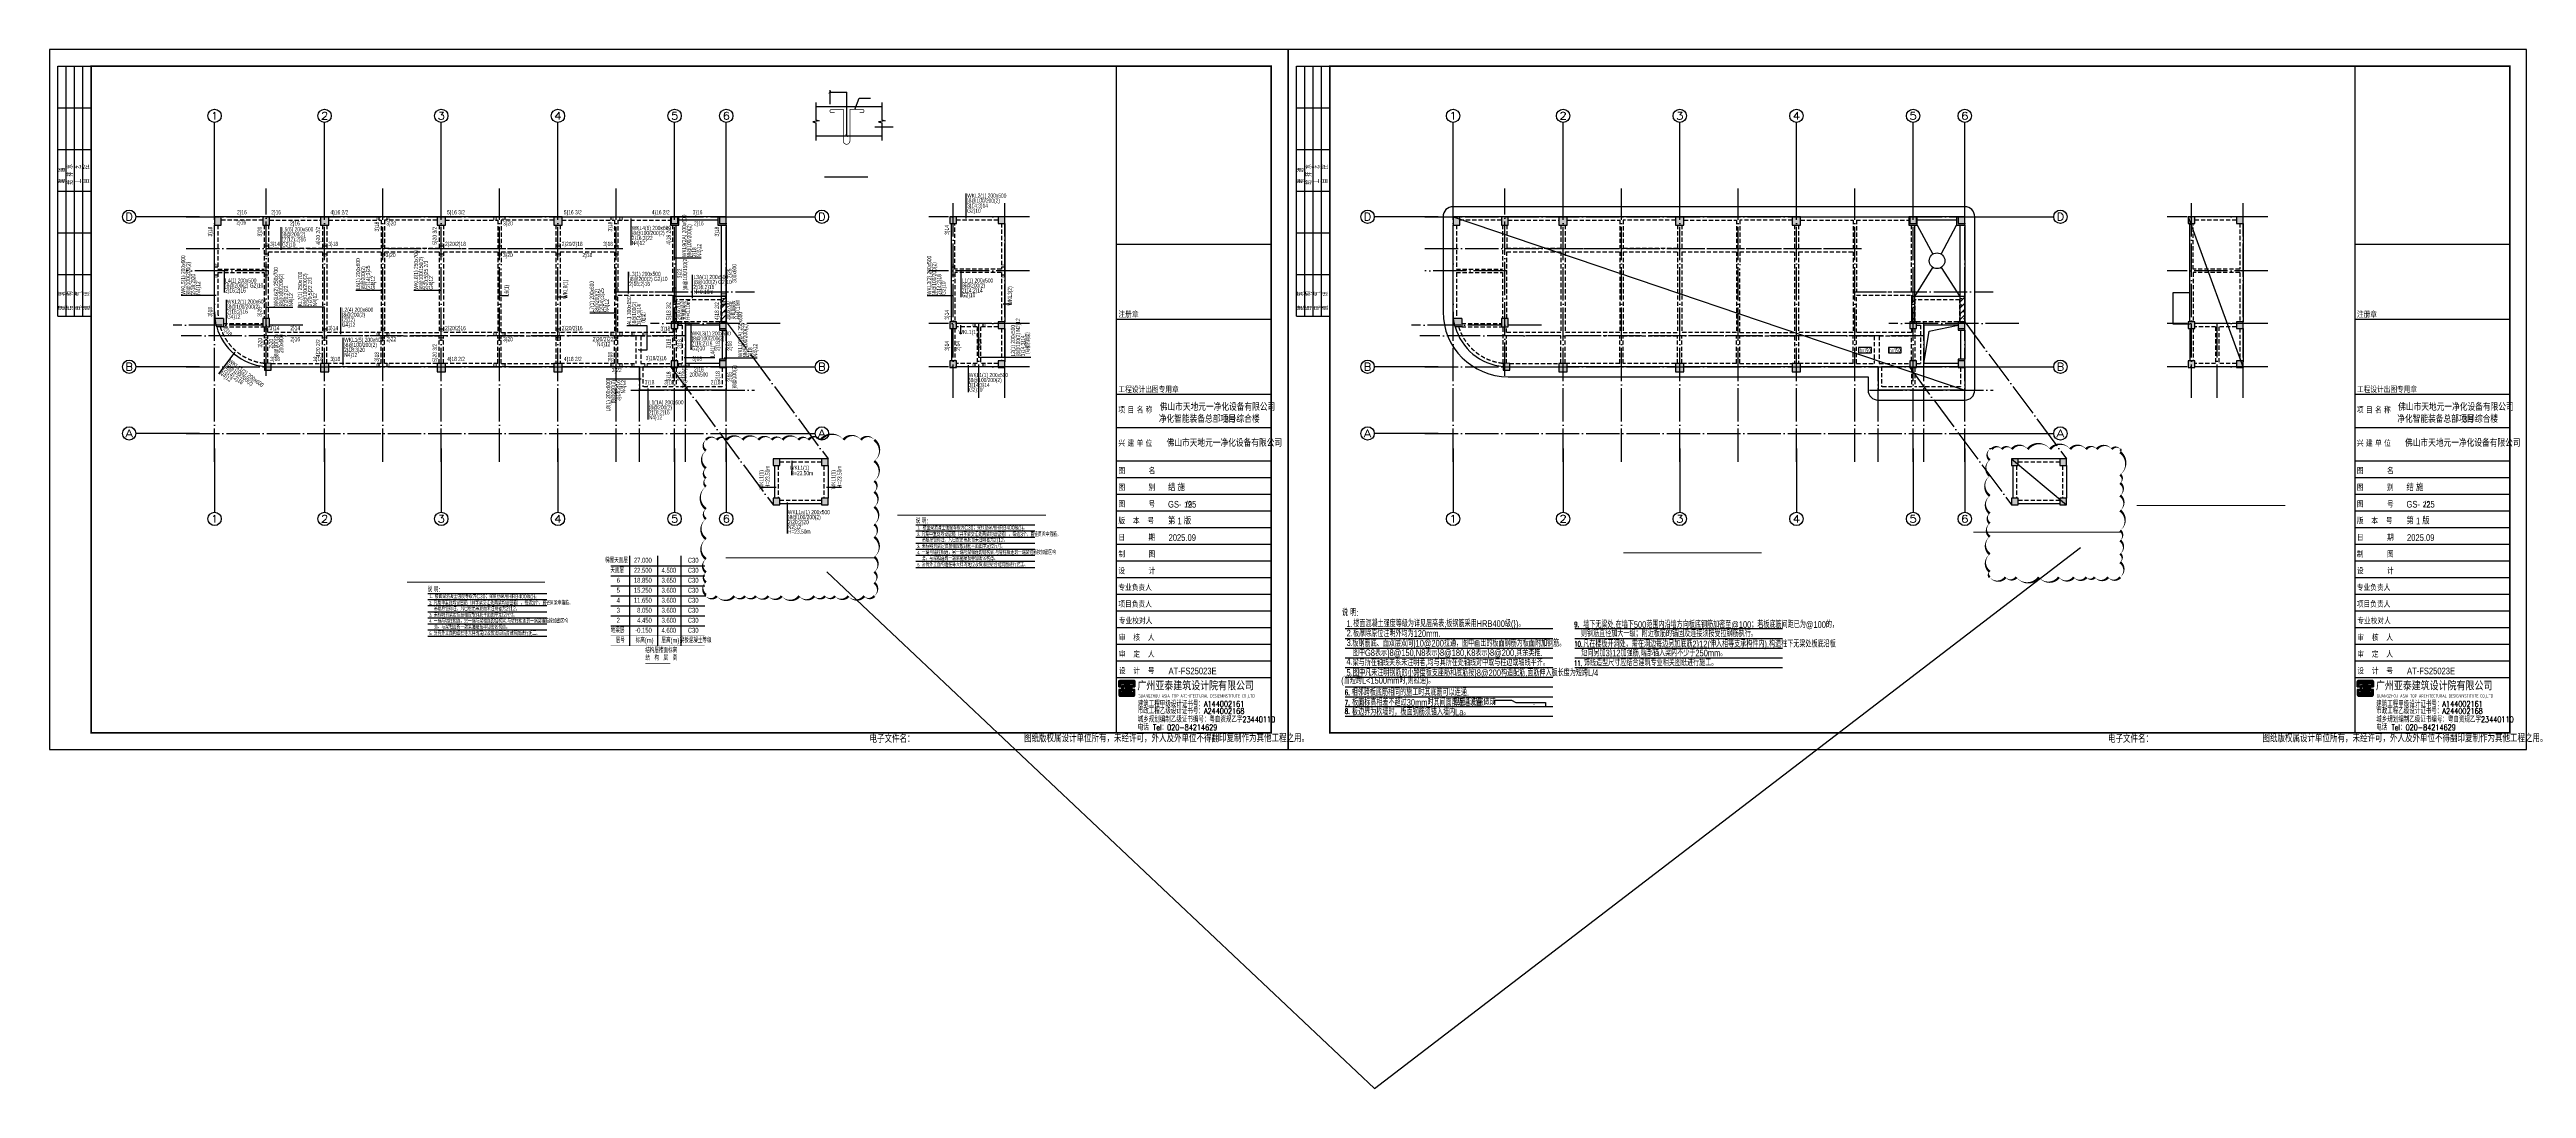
# Model space of a CAD drawing. Extents: x 299218 to 746073, y -331171 to -40619.
# Drawn here: x 597473 to 746073, y -270946 to -208619 of the extents above; entities that cross this region are included whole.
import ezdxf
from ezdxf.enums import TextEntityAlignment as Align

# ---------------------------------------------------------------- set-up
doc = ezdxf.new("R2010")
doc.units = 0
doc.header["$LTSCALE"] = 1000
doc.header["$MEASUREMENT"] = 0
doc.linetypes.add('DASHED', pattern=[0.375, 0.25, -0.125])
doc.linetypes.add('DOTE', pattern=[2.42, 2, -0.2, 0.02, -0.2])
for name, color, linetype in [('13', 4, 'Continuous'), ('14', 2, 'Continuous'), ('_0', 7, 'Continuous'), ('AXIS', 3, 'Continuous'), ('AXIS_TEXT', 7, 'Continuous'), ('DIM', 3, 'Continuous'), ('DIM_SYMB', 3, 'Continuous'), ('DOTE', 1, 'Continuous'), ('PUB_TITLE', 4, 'Continuous'), ('TEXT', 7, 'Continuous'), ('X向主梁密箍', 7, 'Continuous'), ('X向主梁编号', 6, 'Continuous'), ('X向主梁钢筋', 7, 'Continuous'), ('X向主梁集中标注', 7, 'Continuous'), ('X向次梁密箍', 7, 'Continuous'), ('X向次梁编号', 7, 'Continuous'), ('X向次梁钢筋', 7, 'Continuous'), ('X向次梁集中标注', 7, 'Continuous'), ('Y向主梁吊筋', 7, 'Continuous'), ('Y向主梁密箍', 7, 'Continuous'), ('Y向主梁编号', 6, 'Continuous'), ('Y向主梁钢筋', 2, 'Continuous'), ('Y向主梁集中标注', 2, 'Continuous'), ('Y向次梁密箍', 7, 'Continuous'), ('Y向次梁编号', 7, 'Continuous'), ('Y向次梁钢筋', 7, 'Continuous'), ('Y向次梁集中标注', 7, 'Continuous'), ('板厚', 191, 'Continuous'), ('柱线', 2, 'Continuous'), ('梁实线', 4, 'Continuous'), ('梁楼面标高', 7, 'Continuous'), ('梁虚线', 4, 'DASHED'), ('梁说明', 2, 'Continuous'), ('节点大样钢筋', 6, 'Continuous')]:
    doc.layers.add(name, color=color, linetype=linetype)
doc.layers.add('DIM_MODI', color=6, linetype='Continuous', plot=False)
doc.styles.add('_HZTXT', font='gs_txt.shx', dxfattribs={"width": 0.8, "bigfont": 'gs_hztxt.shx'})
doc.styles.add('_TCH_AXIS', font='COMPLEX', dxfattribs={"bigfont": 'GBCBIG'})
doc.styles.add('COMPLEX', font='COMPLEX')
doc.styles.add('D-7', font='romand', dxfattribs={"bigfont": 'HZTXT.SHX'})
doc.styles.add('GS_Rein', font='GS_TXT.shx', dxfattribs={"width": 0.7, "bigfont": 'GS_HZTXT.shx'})
doc.styles.add('HT', font='')
doc.styles.add('HZTXT', font='txt.shx', dxfattribs={"bigfont": 'hztxt.shx'})
doc.styles.add('hztxt0', font='romans.shx', dxfattribs={"bigfont": 'gbcbig0.shx'})
doc.styles.get("Standard").update_dxf_attribs({"font": 'gbenor.shx', "bigfont": 'gbcbig.shx'})
doc.styles.add('TSSD_REIN', font='tssdeng.shx', dxfattribs={"width": 0.7, "bigfont": 'hztxt.shx'})
doc.styles.add('宋体', font='')
doc.styles.get('HT').set_extended_font_data('SimHei')
doc.styles.get('宋体').set_extended_font_data('SimSun')

# ---------------------------------------------------------------- blocks, each defined once
blk = doc.blocks.new('4层以上墙柱模板')
at = {"layer": '柱线', "color": 6}
for points in [[(-1111089, -374273), (-1110689, -374273), (-1110689, -373773), (-1111089, -373773)], [(-1108189, -374273), (-1107789, -374273), (-1107789, -373773), (-1108189, -373773)], [(-1104739, -374273), (-1104239, -374273), (-1104239, -373773), (-1104739, -373773)], [(-1097739, -374273), (-1097239, -374273), (-1097239, -373773), (-1097739, -373773)], [(-1090739, -374273), (-1090239, -374273), (-1090239, -373773), (-1090739, -373773)], [(-1083739, -374273), (-1083239, -374273), (-1083239, -373773), (-1083739, -373773)], [(-1080889, -374273), (-1080389, -374273), (-1080389, -373773), (-1080889, -373773)], [(-1108189, -380373), (-1107789, -380373), (-1107789, -379873), (-1108189, -379873)], [(-1083689, -380473), (-1083289, -380473), (-1083289, -380073), (-1083689, -380073)], [(-1080789, -380573), (-1080389, -380573), (-1080389, -380073), (-1080789, -380073)], [(-1108089, -382973), (-1107689, -382973), (-1107689, -382573), (-1108089, -382558)], [(-1104739, -383073), (-1104239, -383073), (-1104239, -382573), (-1104739, -382573)], [(-1097739, -383073), (-1097239, -383073), (-1097239, -382573), (-1097739, -382573)], [(-1090739, -383073), (-1090239, -383073), (-1090239, -382573), (-1090739, -382573)], [(-1083689, -382823), (-1083289, -382823), (-1083289, -382423), (-1083689, -382423)], [(-1080789, -382823), (-1080389, -382823), (-1080389, -382323), (-1080789, -382323)]]:
    blk.add_lwpolyline(points, close=True, dxfattribs=at)
for points in [[(-1110563, -379873), (-1111064, -379873)], [(-1110963, -380373), (-1110990, -380273), (-1111023, -380144), (-1111064, -379873)], [(-1110563, -379873), (-1110563, -380373), (-1110963, -380373)]]:
    blk.add_lwpolyline(points, dxfattribs=at)
blk = doc.blocks.new('天面层梁板模板图')
at = {"layer": '梁实线'}
for p, q in [((-1106659, -615778), (-1106659, -610584)), ((-1103759, -610084), (-1106259, -610084)), ((-1100309, -610084), (-1103359, -610084)), ((-1093309, -610084), (-1099809, -610084)), ((-1086309, -610084), (-1092809, -610084)), ((-1085809, -610084), (-1079309, -610084)), ((-1078959, -614864), (-1078959, -610584)), ((-1076459, -610084), (-1078809, -610084)), ((-1076459, -610284), (-1078809, -610284)), ((-1076259, -610584), (-1076259, -614864)), ((-1075959, -610584), (-1075959, -616384)), ((-1076259, -614864), (-1078959, -614864)), ((-1076359, -616584), (-1078409, -616584)), ((-1078409, -616584), (-1078409, -618884)), ((-1076209, -616884), (-1076209, -618634)), ((-1075959, -616884), (-1075959, -618634)), ((-1103259, -619084), (-1100309, -619084)), ((-1093309, -619084), (-1099809, -619084)), ((-1086309, -619084), (-1092809, -619084)), ((-1081159, -619084), (-1085809, -619084)), ((-1081159, -619084), (-1081159, -620484)), ((-1079259, -619084), (-1080959, -619084)), ((-1076359, -619084), (-1078859, -619084)), ((-1076359, -618884), (-1078409, -618884)), ((-1075959, -619134), (-1075959, -620484)), ((-1075959, -620484), (-1081159, -620484))]:
    blk.add_line(p, q, dxfattribs=at)
for centre, radius, start, end in [((-1103559, -615784), 3100, 180, 187.41367), ((-1103359, -615784), 3300, 195.82662, 264.78427)]:
    blk.add_arc(centre, radius, start, end, dxfattribs=at)
at = {"layer": '梁虚线'}
for p, q in [((-1106459, -610584), (-1106459, -613234)), ((-1103759, -610284), (-1106259, -610284)), ((-1103684, -610584), (-1103684, -613234)), ((-1103434, -610584), (-1103434, -611984)), ((-1103359, -610284), (-1100309, -610284)), ((-1100184, -610584), (-1100184, -611984)), ((-1099934, -610584), (-1099934, -611984)), ((-1099809, -610284), (-1096659, -610284)), ((-1096659, -610284), (-1096659, -611984)), ((-1093309, -610284), (-1096459, -610284)), ((-1096459, -610284), (-1096459, -611984)), ((-1093184, -610584), (-1093184, -611984)), ((-1092934, -610584), (-1092934, -611984)), ((-1092809, -610284), (-1089659, -610284)), ((-1089659, -610284), (-1089659, -611984)), ((-1086309, -610284), (-1089459, -610284)), ((-1089459, -610284), (-1089459, -611984)), ((-1086184, -610584), (-1086184, -611984)), ((-1085934, -610584), (-1085934, -611984)), ((-1085809, -610284), (-1082659, -610284)), ((-1082659, -610284), (-1082659, -611984)), ((-1082459, -610284), (-1079309, -610284)), ((-1082459, -610284), (-1082459, -614584)), ((-1079159, -614584), (-1079159, -610584)), ((-1100184, -611984), (-1103434, -611984)), ((-1103434, -612184), (-1100184, -612184)), ((-1103434, -616184), (-1103434, -612184)), ((-1100184, -612184), (-1100184, -617034)), ((-1099934, -611984), (-1096659, -611984)), ((-1099934, -612184), (-1096659, -612184)), ((-1099934, -612184), (-1099934, -617034)), ((-1096659, -612184), (-1096659, -617034)), ((-1093184, -611984), (-1096459, -611984)), ((-1096459, -612184), (-1093184, -612184)), ((-1096459, -612184), (-1096459, -617034)), ((-1093184, -612184), (-1093184, -617034)), ((-1092934, -611984), (-1089659, -611984)), ((-1092934, -612184), (-1089659, -612184)), ((-1092934, -612184), (-1092934, -617034)), ((-1089659, -612184), (-1089659, -617034)), ((-1089459, -611984), (-1086184, -611984)), ((-1089459, -612184), (-1086184, -612184)), ((-1089459, -612184), (-1089459, -612984)), ((-1086184, -612184), (-1086184, -617034)), ((-1085934, -611984), (-1082659, -611984)), ((-1085934, -612184), (-1085934, -617034)), ((-1085934, -612184), (-1082659, -612184)), ((-1082659, -612184), (-1082659, -617034)), ((-1106459, -613234), (-1103684, -613234)), ((-1106459, -613434), (-1106459, -615793)), ((-1106459, -613434), (-1103684, -613434)), ((-1103684, -613434), (-1103684, -616184)), ((-1089459, -617034), (-1089459, -613184)), ((-1082459, -614584), (-1079159, -614584)), ((-1082459, -614784), (-1079159, -614784)), ((-1082459, -617034), (-1082459, -614784)), ((-1079159, -614784), (-1079159, -616384)), ((-1076259, -615064), (-1078959, -615064)), ((-1078959, -615064), (-1078959, -616384)), ((-1076259, -616384), (-1076259, -615064)), ((-1106133, -616484), (-1103759, -616484)), ((-1106133, -616684), (-1103759, -616684)), ((-1103659, -618870), (-1103659, -616684)), ((-1103459, -617034), (-1103459, -616684)), ((-1076359, -616384), (-1078859, -616384)), ((-1078859, -616584), (-1078609, -616584)), ((-1078609, -616584), (-1078609, -618884)), ((-1100184, -617034), (-1103459, -617034)), ((-1100184, -617234), (-1103459, -617234)), ((-1103459, -618884), (-1103459, -617234)), ((-1100184, -618884), (-1100184, -617234)), ((-1096659, -617034), (-1099934, -617034)), ((-1096659, -617234), (-1099934, -617234)), ((-1099934, -618884), (-1099934, -617234)), ((-1096659, -618884), (-1096659, -617234)), ((-1096459, -617034), (-1093184, -617034)), ((-1096459, -617234), (-1093184, -617234)), ((-1096459, -618884), (-1096459, -617234)), ((-1093184, -618884), (-1093184, -617234)), ((-1089659, -617034), (-1092934, -617034)), ((-1089659, -617234), (-1092934, -617234)), ((-1092934, -618884), (-1092934, -617234)), ((-1089659, -618884), (-1089659, -617234)), ((-1089459, -617034), (-1086184, -617034)), ((-1089459, -617234), (-1086184, -617234)), ((-1089459, -618884), (-1089459, -617234)), ((-1086184, -617234), (-1086184, -618884)), ((-1082659, -617034), (-1085934, -617034)), ((-1082659, -617234), (-1085934, -617234)), ((-1085934, -617234), (-1085934, -618884)), ((-1082659, -618884), (-1082659, -617234)), ((-1079159, -617034), (-1082459, -617034)), ((-1082459, -617234), (-1081389, -617234)), ((-1082459, -618884), (-1082459, -617234)), ((-1081389, -617234), (-1081389, -618884)), ((-1081089, -617234), (-1081089, -618884)), ((-1081089, -617234), (-1079159, -617234)), ((-1079159, -616784), (-1079159, -617034)), ((-1079159, -618734), (-1079159, -617234)), ((-1078959, -616784), (-1078959, -618734)), ((-1103259, -618884), (-1100309, -618884)), ((-1096659, -618884), (-1099809, -618884)), ((-1093309, -618884), (-1096459, -618884)), ((-1089659, -618884), (-1092809, -618884)), ((-1089459, -618884), (-1086309, -618884)), ((-1082659, -618884), (-1085809, -618884)), ((-1082459, -618884), (-1081389, -618884)), ((-1081089, -618884), (-1079259, -618884)), ((-1080959, -619084), (-1080959, -620284)), ((-1079159, -619134), (-1079159, -620284)), ((-1078959, -619134), (-1078959, -620284)), ((-1078859, -618884), (-1078609, -618884)), ((-1076209, -619134), (-1076209, -620284)), ((-1079159, -620284), (-1080959, -620284)), ((-1076209, -620284), (-1078959, -620284))]:
    blk.add_line(p, q, dxfattribs=at)
for start, end in [(180, 187.41367), (196.87727, 264.44674)]:
    blk.add_arc((-1103359, -615784), 3100, start, end, dxfattribs=at)
blk = doc.blocks.new('ZW-02')
at = {"layer": 'DOTE', "linetype": 'DOTE'}
for p, q in [((619025, -219375), (619025, -207611)), ((622125, -219375), (622125, -207611)), ((623603, -208511), (617573, -208511)), ((623603, -211761), (617573, -211761)), ((623603, -214911), (617573, -214911)), ((620575, -219375), (620575, -214911)), ((623603, -217511), (617573, -217511))]:
    blk.add_line(p, q, dxfattribs=at)
blk = doc.blocks.new('梯屋层墙柱模板')
at = {"layer": '柱线', "color": 11}
for points in [[(-1087459, -348965), (-1087059, -348965), (-1087059, -348565), (-1087459, -348565)], [(-1084559, -348965), (-1084159, -348965), (-1084159, -348565), (-1084559, -348565)], [(-1087459, -355265), (-1087059, -355265), (-1087059, -354865), (-1087459, -354865)], [(-1084559, -355265), (-1084159, -355265), (-1084159, -354865), (-1084559, -354865)], [(-1087459, -357615), (-1087059, -357615), (-1087059, -357215), (-1087459, -357215)], [(-1084559, -357615), (-1084159, -357615), (-1084159, -357215), (-1084559, -357215)]]:
    blk.add_lwpolyline(points, close=True, dxfattribs=at)
blk = doc.blocks.new('梯屋天面层梁板模板')
at = {"layer": '梁实线'}
for p, q in [((-1082954, -348595), (-1082954, -342695)), ((-1080154, -342295), (-1082654, -342295)), ((-1079754, -342695), (-1079754, -348595)), ((-1082954, -348995), (-1082954, -350945)), ((-1079754, -348995), (-1079754, -350945)), ((-1080154, -351295), (-1082654, -351295))]:
    blk.add_line(p, q, dxfattribs=at)
at = {"layer": '梁虚线'}
for p, q in [((-1082754, -345445), (-1082754, -342695)), ((-1080154, -342495), (-1082654, -342495)), ((-1079954, -342695), (-1079954, -345445)), ((-1079954, -345445), (-1082754, -345445)), ((-1079954, -345645), (-1082754, -345645)), ((-1082754, -345645), (-1082754, -348595)), ((-1079954, -345645), (-1079954, -348595)), ((-1082754, -348995), (-1082754, -350945)), ((-1080154, -348695), (-1082654, -348695)), ((-1081404, -348895), (-1082654, -348895)), ((-1081404, -348895), (-1081404, -351095)), ((-1080154, -348895), (-1081204, -348895)), ((-1081204, -348895), (-1081204, -351095)), ((-1079954, -348995), (-1079954, -350945)), ((-1081404, -351095), (-1082654, -351095)), ((-1080154, -351095), (-1081204, -351095))]:
    blk.add_line(p, q, dxfattribs=at)
blk = doc.blocks.new('梁板层高表')
at = {"layer": '梁楼面标高'}
for p, q in [((-1049101, -612643), (-1049101, -607243)), ((-1047421, -612643), (-1047421, -607243)), ((-1046011, -612643), (-1046011, -607243)), ((-1050241, -607843), (-1044601, -607843)), ((-1050241, -608443), (-1044601, -608443)), ((-1050241, -609043), (-1044601, -609043)), ((-1050241, -609643), (-1044601, -609643)), ((-1050241, -610243), (-1044601, -610243)), ((-1050241, -610843), (-1044601, -610843)), ((-1050241, -611443), (-1044601, -611443))]:
    blk.add_line(p, q, dxfattribs=at)
at = {"layer": '梁楼面标高', "const_width": 30}
for points in [[(-1050241, -612043), (-1044601, -612043)], [(-1050241, -612643), (-1044601, -612643)], [(-1048171, -613693), (-1046671, -613693)]]:
    blk.add_lwpolyline(points, dxfattribs=at)
at = {"layer": '梁楼面标高', "style": 'GS_Rein', "width": 0.7}
for s, p in [('梯屋天面层', (-1049219, -607749)), ('27.000', (-1047781, -607749)), ('C30', (-1044977, -607749)), ('天面层', (-1049448, -608349)), ('5', (-1049695, -609549)), ('6', (-1049695, -608949)), ('22.500', (-1047781, -608349)), ('18.850', (-1047781, -608949)), ('15.250', (-1047781, -609549)), ('4.500', (-1046317, -608349)), ('3.650', (-1046317, -608949)), ('3.600', (-1046317, -609549)), ('C30', (-1044977, -608349)), ('C30', (-1044977, -608949)), ('C30', (-1044977, -609549)), ('4', (-1049695, -610149)), ('3', (-1049695, -610749)), ('11.650', (-1047781, -610149)), ('8.050', (-1047781, -610749)), ('3.600', (-1046317, -610149)), ('3.600', (-1046317, -610749)), ('C30', (-1044977, -610149)), ('C30', (-1044977, -610749)), ('地梁层', (-1049424, -611949)), ('2', (-1049695, -611349)), ('-0.150', (-1047781, -611949)), ('4.450', (-1047781, -611349)), ('4.600', (-1046317, -611949)), ('3.600', (-1046317, -611349)), ('C30', (-1044977, -611349)), ('C30', (-1044977, -611949))]:
    blk.add_text(s, height=300, dxfattribs=at).set_placement(p, align=Align.BOTTOM_RIGHT)
for s, p in [('层号', (-1049671, -612549)), (' 标高(m)', (-1048261, -612549)), (' 层高(m)', (-1046716, -612549)), (' 梁板混凝土等级', (-1045201, -612549))]:
    blk.add_text(s, height=300, dxfattribs=at).set_placement(p, align=Align.BOTTOM_CENTER)
for s, p in [('结构层楼面标高', (-1048171, -613149)), ('结\u3000构\u3000层\u3000高', (-1048171, -613599))]:
    blk.add_text(s, height=300, dxfattribs=at).set_placement(p, align=Align.BOTTOM_LEFT)
blk = doc.blocks.new('kij21')
h = blk.add_hatch(color=251)
h.paths.add_polyline_path([(673561, -294290), (673961, -294290), (673961, -293890), (673561, -293890)])
h.paths.add_polyline_path([(676461, -294290), (676861, -294290), (676861, -293890), (676461, -293890)])
h.paths.add_polyline_path([(673561, -296640), (673961, -296640), (673961, -296240), (673561, -296240)])
h.paths.add_polyline_path([(676461, -296640), (676861, -296640), (676861, -296240), (676461, -296240)])
at = {"layer": '柱线', "color": 6}
for points in [[(673561, -294290), (673961, -294290), (673961, -293890), (673561, -293890)], [(676461, -294290), (676861, -294290), (676861, -293890), (676461, -293890)], [(673561, -296640), (673961, -296640), (673961, -296240), (673561, -296240)], [(676461, -296640), (676861, -296640), (676861, -296240), (676461, -296240)]]:
    blk.add_lwpolyline(points, close=True, dxfattribs=at)
at = {"layer": '梁实线'}
for p, q in [((676461, -293890), (673961, -293890)), ((673661, -296240), (673661, -294290)), ((676861, -294290), (676861, -296240)), ((676461, -296590), (673961, -296590))]:
    blk.add_line(p, q, dxfattribs=at)
at = {"layer": '梁虚线'}
for p, q in [((676461, -294090), (673961, -294090)), ((673861, -294290), (673861, -296240)), ((676611, -294290), (676611, -296240)), ((676461, -296390), (673961, -296390))]:
    blk.add_line(p, q, dxfattribs=at)
blk = doc.blocks.new('_AXISO')
blk.add_circle((0, 0), 0.5)
at = {"layer": 'AXIS_TEXT', "style": 'COMPLEX', "width": 1.041667}
blk.add_attdef('A', text='', height=0.56, dxfattribs=at).set_placement((-0.25, -0.28), (0.25, -0.28), align=Align.FIT)
blk = doc.blocks.new('zw-06')
at = {"layer": 'AXIS'}
for p, q in [((543726, -176766), (543726, -172013)), ((550326, -176766), (550326, -172013)), ((557326, -176766), (557326, -172013)), ((564326, -176766), (564326, -172013)), ((571326, -176766), (571326, -172013)), ((574426, -176766), (574426, -172013)), ((542826, -177666), (539001, -177666)), ((575326, -177666), (579759, -177666)), ((542826, -186666), (539001, -186666)), ((575326, -186666), (579759, -186666)), ((542826, -190666), (539001, -190666)), ((543726, -191566), (543726, -195391)), ((550326, -191566), (550326, -195391)), ((557326, -191566), (557326, -195391)), ((564326, -191566), (564326, -195391)), ((571326, -191566), (571326, -195391)), ((574426, -191566), (574426, -195391)), ((575326, -190666), (579759, -190666))]:
    blk.add_line(p, q, dxfattribs=at)
at = {"layer": 'DOTE', "linetype": 'DOTE'}
for p, q in [((543726, -192366), (543726, -175966)), ((546826, -187206), (546826, -175966)), ((550326, -192366), (550326, -175966)), ((553826, -192366), (553826, -175966)), ((557326, -192366), (557326, -175966)), ((560826, -192366), (560826, -175966)), ((564326, -192366), (564326, -175966)), ((567826, -192366), (567826, -175966)), ((571326, -192366), (571326, -175966)), ((574426, -192366), (574426, -175966)), ((542026, -177666), (576126, -177666)), ((542026, -179566), (568303, -179566)), ((546951, -180916), (542026, -180916)), ((567726, -182166), (576126, -182166)), ((549023, -184166), (541236, -184166)), ((577661, -184066), (569874, -184066)), ((571976, -192366), (571976, -183966)), ((571976, -184816), (541726, -184816)), ((542026, -186666), (576126, -186666)), ((569226, -192366), (569226, -186666)), ((568703, -188066), (576126, -188066)), ((542026, -190666), (576126, -190666))]:
    blk.add_line(p, q, dxfattribs=at)
at = {"layer": 'AXIS'}
ref = blk.add_blockref('_AXISO', (543726, -171613), dxfattribs=dict(at, xscale=800, yscale=800, zscale=800))
ref.add_attrib('A', '1', dxfattribs={"layer": 'AXIS_TEXT', "height": 453, "style": '_TCH_AXIS', "width": 2.333333}).set_placement((543499, -171839), (543952, -171839), align=Align.FIT)
ref = blk.add_blockref('_AXISO', (550326, -171613), dxfattribs=dict(at, xscale=800, yscale=800, zscale=800))
ref.add_attrib('A', '2', dxfattribs={"layer": 'AXIS_TEXT', "height": 453, "style": '_TCH_AXIS', "width": 1.5}).set_placement((550099, -171839), (550552, -171839), align=Align.FIT)
ref = blk.add_blockref('_AXISO', (557326, -171613), dxfattribs=dict(at, xscale=800, yscale=800, zscale=800))
ref.add_attrib('A', '3', dxfattribs={"layer": 'AXIS_TEXT', "height": 453, "style": '_TCH_AXIS', "width": 1.5}).set_placement((557099, -171839), (557552, -171839), align=Align.FIT)
ref = blk.add_blockref('_AXISO', (564326, -171613), dxfattribs=dict(at, xscale=800, yscale=800, zscale=800))
ref.add_attrib('A', '4', dxfattribs={"layer": 'AXIS_TEXT', "height": 453, "style": '_TCH_AXIS', "width": 1.3125}).set_placement((564099, -171839), (564552, -171839), align=Align.FIT)
ref = blk.add_blockref('_AXISO', (571326, -171613), dxfattribs=dict(at, xscale=800, yscale=800, zscale=800))
ref.add_attrib('A', '5', dxfattribs={"layer": 'AXIS_TEXT', "height": 453, "style": '_TCH_AXIS', "width": 1.5}).set_placement((571099, -171839), (571552, -171839), align=Align.FIT)
ref = blk.add_blockref('_AXISO', (574426, -171613), dxfattribs=dict(at, xscale=800, yscale=800, zscale=800))
ref.add_attrib('A', '6', dxfattribs={"layer": 'AXIS_TEXT', "height": 453, "style": '_TCH_AXIS', "width": 1.5}).set_placement((574199, -171839), (574652, -171839), align=Align.FIT)
ref = blk.add_blockref('_AXISO', (538601, -177666), dxfattribs=dict(at, xscale=800, yscale=800, zscale=800))
ref.add_attrib('A', 'D', dxfattribs={"layer": 'AXIS_TEXT', "height": 453, "style": '_TCH_AXIS', "width": 1.235294}).set_placement((538374, -177892), (538827, -177892), align=Align.FIT)
ref = blk.add_blockref('_AXISO', (580159, -177666), dxfattribs=dict(at, xscale=800, yscale=800, zscale=800))
ref.add_attrib('A', 'D', dxfattribs={"layer": 'AXIS_TEXT', "height": 453, "style": '_TCH_AXIS', "width": 1.235294}).set_placement((579933, -177892), (580385, -177892), align=Align.FIT)
ref = blk.add_blockref('_AXISO', (538601, -186666), dxfattribs=dict(at, xscale=800, yscale=800, zscale=800))
ref.add_attrib('A', 'B', dxfattribs={"layer": 'AXIS_TEXT', "height": 453, "style": '_TCH_AXIS', "width": 1.235294}).set_placement((538374, -186892), (538827, -186892), align=Align.FIT)
ref = blk.add_blockref('_AXISO', (580159, -186666), dxfattribs=dict(at, xscale=800, yscale=800, zscale=800))
ref.add_attrib('A', 'B', dxfattribs={"layer": 'AXIS_TEXT', "height": 453, "style": '_TCH_AXIS', "width": 1.235294}).set_placement((579933, -186892), (580385, -186892), align=Align.FIT)
ref = blk.add_blockref('_AXISO', (538601, -190666), dxfattribs=dict(at, xscale=800, yscale=800, zscale=800))
ref.add_attrib('A', 'A', dxfattribs={"layer": 'AXIS_TEXT', "height": 453, "style": '_TCH_AXIS', "width": 1.166667}).set_placement((538374, -190892), (538827, -190892), align=Align.FIT)
ref = blk.add_blockref('_AXISO', (580159, -190666), dxfattribs=dict(at, xscale=800, yscale=800, zscale=800))
ref.add_attrib('A', 'A', dxfattribs={"layer": 'AXIS_TEXT', "height": 453, "style": '_TCH_AXIS', "width": 1.166667}).set_placement((579933, -190892), (580385, -190892), align=Align.FIT)
ref = blk.add_blockref('_AXISO', (543726, -195791), dxfattribs=dict(at, xscale=800, yscale=800, zscale=800))
ref.add_attrib('A', '1', dxfattribs={"layer": 'AXIS_TEXT', "height": 453, "style": '_TCH_AXIS', "width": 2.333333}).set_placement((543499, -196017), (543952, -196017), align=Align.FIT)
ref = blk.add_blockref('_AXISO', (550326, -195791), dxfattribs=dict(at, xscale=800, yscale=800, zscale=800))
ref.add_attrib('A', '2', dxfattribs={"layer": 'AXIS_TEXT', "height": 453, "style": '_TCH_AXIS', "width": 1.5}).set_placement((550099, -196017), (550552, -196017), align=Align.FIT)
ref = blk.add_blockref('_AXISO', (557326, -195791), dxfattribs=dict(at, xscale=800, yscale=800, zscale=800))
ref.add_attrib('A', '3', dxfattribs={"layer": 'AXIS_TEXT', "height": 453, "style": '_TCH_AXIS', "width": 1.5}).set_placement((557099, -196017), (557552, -196017), align=Align.FIT)
ref = blk.add_blockref('_AXISO', (564326, -195791), dxfattribs=dict(at, xscale=800, yscale=800, zscale=800))
ref.add_attrib('A', '4', dxfattribs={"layer": 'AXIS_TEXT', "height": 453, "style": '_TCH_AXIS', "width": 1.3125}).set_placement((564099, -196017), (564552, -196017), align=Align.FIT)
ref = blk.add_blockref('_AXISO', (571326, -195791), dxfattribs=dict(at, xscale=800, yscale=800, zscale=800))
ref.add_attrib('A', '5', dxfattribs={"layer": 'AXIS_TEXT', "height": 453, "style": '_TCH_AXIS', "width": 1.5}).set_placement((571099, -196017), (571552, -196017), align=Align.FIT)
ref = blk.add_blockref('_AXISO', (574426, -195791), dxfattribs=dict(at, xscale=800, yscale=800, zscale=800))
ref.add_attrib('A', '6', dxfattribs={"layer": 'AXIS_TEXT', "height": 453, "style": '_TCH_AXIS', "width": 1.5}).set_placement((574199, -196017), (574652, -196017), align=Align.FIT)
blk = doc.blocks.new('_H')
at = {"color": 6, "const_width": 0.5}
blk.add_lwpolyline([(-0.7, -0.7), (0.7, 0.7)], dxfattribs=at)
blk = doc.blocks.new('电梯吊钩大样')
at = {"layer": '梁说明'}
for p, q in [((0, 1749), (3953, 1749)), ((0, 0), (3953, 0))]:
    blk.add_line(p, q, dxfattribs=at)
at = {"layer": '梁说明', "color": 6}
for p, q in [((814, 2612), (1856, 2612)), ((831, 2727), (831, 1887)), ((1856, 0), (1856, 2612)), ((2332, 1574), (2590, 2251)), ((2590, 2251), (3265, 2251)), ((3529, 524), (4638, 524))]:
    blk.add_line(p, q, dxfattribs=at)
for points in [[(0, 2000), (0, 951), (200, 891), (-196, 831), (0, 771), (0, -278)], [(3953, 2000), (3953, 951), (4153, 891), (3757, 831), (3953, 771), (3953, -278)]]:
    blk.add_lwpolyline(points, dxfattribs=at)
at = {"layer": '梁说明', "color": 6, "const_width": 50}
blk.add_lwpolyline([(761, 2542), (902, 2683)], dxfattribs=at)
at = {"layer": '梁说明', "color": 7, "const_width": 40}
blk.add_lwpolyline([(1115, 1373), (944, 1373, -1), (944, 1583), (1636, 1583), (1636, -312, 1), (2036, -312), (2036, 1583), (2765, 1583, -1.1260965), (2765, 1380), (2628, 1380)], format="xyb", dxfattribs=at)
at = {"layer": '梁说明', "const_width": 70}
blk.add_lwpolyline([(500, -2476), (3127, -2476)], dxfattribs=at)
at = {"layer": '梁说明', "color": 6, "xscale": -100, "yscale": 100, "zscale": 100}
blk.add_blockref('_H', (1856, 0), dxfattribs=at)
blk = doc.blocks.new('BANTIAO3')
for p, q in [((709526, -219150), (710458, -220893)), ((710963, -220891), (711876, -219150)), ((709376, -223430), (710462, -221692)), ((710966, -221689), (712076, -223430))]:
    blk.add_line(p, q)
blk.add_lwpolyline([(709926, -227450), (710248, -225507), (711976, -225150)])
blk.add_circle((710712, -221291), 472)
blk = doc.blocks.new('ZZ5')
at = {"layer": '节点大样钢筋'}
h = blk.add_hatch(color=9, dxfattribs=at)
h.paths.add_polyline_path([(551465, -219150), (551965, -219150), (551965, -218650), (551465, -218650)])
h.paths.add_polyline_path([(544465, -219150), (544965, -219150), (544965, -218650), (544465, -218650)])
h.paths.add_polyline_path([(561415, -225450), (561815, -225450), (561815, -224950), (561415, -224950)])
h.paths.add_polyline_path([(561415, -227700), (561815, -227700), (561815, -227200), (561415, -227200)])
h.paths.add_polyline_path([(558515, -227700), (558915, -227700), (558915, -227300), (558515, -227300)])
h.paths.add_polyline_path([(558515, -225350), (558915, -225350), (558915, -224950), (558515, -224950)])
h.paths.add_polyline_path([(551465, -227950), (551965, -227950), (551965, -227450), (551465, -227450)])
h.paths.add_polyline_path([(544465, -227950), (544965, -227950), (544965, -227450), (544465, -227450)])
h.paths.add_polyline_path([(537465, -227950), (537965, -227950), (537965, -227450), (537465, -227450)])
h.paths.add_polyline_path([(534015, -225250), (534415, -225250), (534415, -224750), (534015, -224750)])
h.paths.add_polyline_path([(561315, -219150), (561815, -219150), (561815, -218650), (561315, -218650)])
h.paths.add_polyline_path([(558465, -219150), (558965, -219150), (558965, -218650), (558465, -218650)])
h.paths.add_polyline_path([(537465, -219150), (537965, -219150), (537965, -218650), (537465, -218650)])
h.paths.add_polyline_path([(534015, -219150), (534415, -219150), (534415, -218650), (534015, -218650)])
h.paths.add_polyline_path([(531115, -219150), (531515, -219150), (531515, -218650), (531115, -218650)])
h.paths.add_polyline_path([(534115, -227850), (534515, -227850), (534515, -227450), (534115, -227435)])
h.paths.add_polyline_path([(531241, -225250), (531214, -225150), (531181, -225021), (531140, -224750), (531641, -224750), (531641, -225250)])
at = {"layer": '柱线', "color": 6}
for points in [[(531115, -219150), (531515, -219150), (531515, -218650), (531115, -218650)], [(534015, -219150), (534415, -219150), (534415, -218650), (534015, -218650)], [(537465, -219150), (537965, -219150), (537965, -218650), (537465, -218650)], [(544465, -219150), (544965, -219150), (544965, -218650), (544465, -218650)], [(551465, -219150), (551965, -219150), (551965, -218650), (551465, -218650)], [(558465, -219150), (558965, -219150), (558965, -218650), (558465, -218650)], [(561315, -219150), (561815, -219150), (561815, -218650), (561315, -218650)], [(534015, -225250), (534415, -225250), (534415, -224750), (534015, -224750)], [(558515, -225350), (558915, -225350), (558915, -224950), (558515, -224950)], [(561415, -225450), (561815, -225450), (561815, -224950), (561415, -224950)], [(558515, -227700), (558915, -227700), (558915, -227300), (558515, -227300)], [(561415, -227700), (561815, -227700), (561815, -227200), (561415, -227200)], [(534115, -227850), (534515, -227850), (534515, -227450), (534115, -227435)], [(537465, -227950), (537965, -227950), (537965, -227450), (537465, -227450)], [(544465, -227950), (544965, -227950), (544965, -227450), (544465, -227450)], [(551465, -227950), (551965, -227950), (551965, -227450), (551465, -227450)]]:
    blk.add_lwpolyline(points, close=True, dxfattribs=at)
for points in [[(531641, -224750), (531140, -224750)], [(531241, -225250), (531214, -225150), (531181, -225021), (531140, -224750)], [(531641, -224750), (531641, -225250), (531241, -225250)]]:
    blk.add_lwpolyline(points, dxfattribs=at)
blk = doc.blocks.new('ZZ6')
at = {"layer": '节点大样钢筋'}
h = blk.add_hatch(color=251, dxfattribs=at)
h.paths.add_polyline_path([(576456, -225350), (576856, -225350), (576856, -224950), (576456, -224950)])
h.paths.add_polyline_path([(576456, -227700), (576856, -227700), (576856, -227300), (576456, -227300)])
h.paths.add_polyline_path([(573556, -227700), (573956, -227700), (573956, -227300), (573556, -227300)])
h.paths.add_polyline_path([(573556, -225350), (573956, -225350), (573956, -224950), (573556, -224950)])
h.paths.add_polyline_path([(576456, -219050), (576856, -219050), (576856, -218650), (576456, -218650)])
h.paths.add_polyline_path([(573556, -219050), (573956, -219050), (573956, -218650), (573556, -218650)])
at = {"layer": '柱线', "color": 6}
for points in [[(573556, -219050), (573956, -219050), (573956, -218650), (573556, -218650)], [(576456, -219050), (576856, -219050), (576856, -218650), (576456, -218650)], [(573556, -225350), (573956, -225350), (573956, -224950), (573556, -224950)], [(576456, -225350), (576856, -225350), (576856, -224950), (576456, -224950)], [(573556, -227700), (573956, -227700), (573956, -227300), (573556, -227300)], [(576456, -227700), (576856, -227700), (576856, -227300), (576456, -227300)]]:
    blk.add_lwpolyline(points, close=True, dxfattribs=at)
blk = doc.blocks.new('ZZ7')
at = {"layer": '节点大样钢筋'}
h = blk.add_hatch(color=9, dxfattribs=at)
h.paths.add_polyline_path([(654377, -271996), (654777, -271996), (654777, -271596), (654377, -271596)])
h.paths.add_polyline_path([(654377, -274346), (654777, -274346), (654777, -273946), (654377, -273946)])
h.paths.add_polyline_path([(651477, -274346), (651877, -274346), (651877, -273946), (651477, -273946)])
h.paths.add_polyline_path([(651477, -271996), (651877, -271996), (651877, -271596), (651477, -271596)])
h.paths.add_polyline_path([(654377, -265696), (654777, -265696), (654777, -265296), (654377, -265296)])
h.paths.add_polyline_path([(651477, -265696), (651877, -265696), (651877, -265296), (651477, -265296)])
at = {"layer": '柱线', "color": 6}
for points in [[(651477, -265696), (651877, -265696), (651877, -265296), (651477, -265296)], [(654377, -265696), (654777, -265696), (654777, -265296), (654377, -265296)], [(651477, -271996), (651877, -271996), (651877, -271596), (651477, -271596)], [(654377, -271996), (654777, -271996), (654777, -271596), (654377, -271596)], [(651477, -274346), (651877, -274346), (651877, -273946), (651477, -273946)], [(654377, -274346), (654777, -274346), (654777, -273946), (654377, -273946)]]:
    blk.add_lwpolyline(points, close=True, dxfattribs=at)
blk = doc.blocks.new('弘吉车间2')
at = {"layer": '14'}
h = blk.add_hatch(dxfattribs=at)
h.set_pattern_fill('ANSI31', color=256, scale=100, angle=135, style=0)
h.set_pattern_definition([(180, (-226475.39, -78017.824), (-3e-15, -12.5), [])])
edge = h.paths.add_edge_path()
edge.add_line((-9011, 2855), (-9011, 2773))
edge.add_line((-9011, 2773), (-9152, 2773))
edge.add_line((-9152, 2773), (-9152, 3084))
edge.add_arc((-9062, 3084), 90, 90, 180, ccw=False)
edge.add_line((-9062, 3174), (-8271, 3174))
edge.add_arc((-8271, 3084), 90, 0, 90, ccw=False)
edge.add_line((-8181, 3084), (-8181, 2768))
edge.add_line((-8181, 2768), (-8311, 2768))
edge.add_line((-8311, 2768), (-8311, 2862))
edge.add_line((-8311, 2862), (-8282, 2862))
edge.add_line((-8282, 2862), (-8268, 2862))
edge.add_line((-8268, 2862), (-8268, 3074))
edge.add_line((-8268, 3074), (-9055, 3074))
edge.add_line((-9055, 3074), (-9055, 2855))
edge.add_line((-9055, 2855), (-9011, 2855))
h.paths.add_polyline_path([(-8629, 2622), (-8629, 3030), (-8321, 3030), (-8321, 2942), (-8535, 2942), (-8535, 2855), (-8362, 2855), (-8362, 2525), (-8542, 2525), (-8542, 2442), (-8320, 2442), (-8320, 2365), (-8628, 2365), (-8628, 2526), (-8697, 2526), (-8697, 2365), (-9006, 2365), (-9006, 2442), (-8784, 2442), (-8784, 2525), (-8963, 2525), (-8963, 2855), (-8790, 2855), (-8790, 2942), (-9004, 2942), (-9004, 3030), (-8697, 3030), (-8697, 2622)])
h.paths.add_polyline_path([(-8874, 2772), (-8776, 2772), (-8776, 2616), (-8874, 2616)], flags=16)
h.paths.add_polyline_path([(-8452, 2772), (-8549, 2772), (-8549, 2616), (-8452, 2616)], flags=16)
edge = h.paths.add_edge_path()
edge.add_line((-9011, 2525), (-9011, 2607))
edge.add_line((-9011, 2607), (-9152, 2607))
edge.add_line((-9152, 2607), (-9152, 2296))
edge.add_arc((-9062, 2296), 90, 180, 270)
edge.add_line((-9062, 2206), (-8271, 2206))
edge.add_arc((-8271, 2296), 90, 270, 360)
edge.add_line((-8181, 2296), (-8181, 2612))
edge.add_line((-8181, 2612), (-8311, 2612))
edge.add_line((-8311, 2612), (-8311, 2518))
edge.add_line((-8311, 2518), (-8282, 2518))
edge.add_line((-8282, 2518), (-8268, 2518))
edge.add_line((-8268, 2518), (-8268, 2306))
edge.add_line((-8268, 2306), (-9055, 2306))
edge.add_line((-9055, 2306), (-9055, 2525))
edge.add_line((-9055, 2525), (-9011, 2525))
for p, q in [((-9300, 29320), (-9300, 0)), ((-9300, 29320), (0, 29320)), ((-9300, 24820), (0, 24820)), ((-9300, 20320), (0, 20320)), ((-9300, 18320), (0, 18320)), ((-9300, 16320), (0, 16320)), ((-9300, 15320), (0, 15320)), ((-9300, 14320), (0, 14320)), ((-9300, 13320), (0, 13320)), ((-9300, 12320), (0, 12320)), ((-9300, 11320), (0, 11320)), ((-9300, 10320), (0, 10320)), ((-9300, 9320), (0, 9320)), ((-9300, 8320), (0, 8320)), ((-9300, 7320), (0, 7320)), ((-9300, 6320), (0, 6320)), ((-9300, 5320), (0, 5320)), ((-9300, 4320), (0, 4320)), ((-9300, 3320), (0, 3320)), ((-9300, 3320), (0, 3320))]:
    blk.add_line(p, q, dxfattribs=at)
for points in [[(-9300, 0), (0, 0), (0, 40000), (-9300, 40000)], [(-8874, 2772), (-8776, 2772), (-8776, 2616), (-8874, 2616)], [(-8452, 2772), (-8549, 2772), (-8549, 2616), (-8452, 2616)]]:
    blk.add_lwpolyline(points, close=True, dxfattribs=at)
for points in [[(-9011, 2855), (-9011, 2773), (-9152, 2773), (-9152, 3084, -0.4142136), (-9062, 3174), (-8271, 3174, -0.4142136), (-8181, 3084), (-8181, 2768), (-8311, 2768), (-8311, 2862), (-8282, 2862), (-8268, 2862), (-8268, 3074), (-9055, 3074), (-9055, 2855)], [(-9011, 2525), (-9011, 2607), (-9152, 2607), (-9152, 2296, 0.4142136), (-9062, 2206), (-8271, 2206, 0.4142136), (-8181, 2296), (-8181, 2612), (-8311, 2612), (-8311, 2518), (-8282, 2518), (-8268, 2518), (-8268, 2306), (-9055, 2306), (-9055, 2525)]]:
    blk.add_lwpolyline(points, format="xyb", close=True, dxfattribs=at)
blk.add_lwpolyline([(-8629, 2622), (-8629, 2622), (-8629, 3030), (-8321, 3030), (-8321, 2942), (-8535, 2942), (-8535, 2855), (-8362, 2855), (-8362, 2525), (-8542, 2525), (-8542, 2442), (-8320, 2442), (-8320, 2365), (-8628, 2365), (-8628, 2526), (-8697, 2526), (-8697, 2365), (-9006, 2365), (-9006, 2442), (-8784, 2442), (-8784, 2525), (-8963, 2525), (-8963, 2855), (-8790, 2855), (-8790, 2942), (-9004, 2942), (-9004, 3030), (-8697, 3030), (-8697, 2622), (-8629, 2622)], dxfattribs=at)
at = {"layer": '13', "color": 7, "style": '_HZTXT', "width": 0.85}
for s, height, p in [('佛山市天地元一净化设备有限公司', 417.91, (-6694, 19336)), ('净化智能装备总部项目-', 417.91, (-6750, 18616)), ('3号综合楼', 417.9, (-2815, 18616)), ('佛山市天地元一净化设备有限公司', 417.91, (-6282, 17179)), ('结 施', 400, (-6198, 14522)), ('GS-  /25', 400, (-6198, 13522)), ('第 1 版', 400, (-6198, 12522)), ('2025.09', 400, (-6166, 11522)), ('AT-FS25023E', 400, (-6166, 3522))]:
    blk.add_text(s, height=height, dxfattribs=at).set_placement(p)
at = {"layer": '13', "style": 'HZTXT', "width": 0.7}
for s, p in [('建筑工程甲级设计证书号：A144002161', (-8015, 1568)), ('市政工程乙级设计证书号：A244002168', (-8015, 1144)), ('城乡规划编制乙级证书编号：粤自资规乙字23440110', (-8015, 639)), ('电话 Tel：020-84214629', (-8015, 159))]:
    blk.add_text(s, height=350, rotation=359.99972, dxfattribs=at).set_placement(p)
at = {"layer": '14'}
for s, height, style, width, p in [('注册章', 350, '宋体', 0.82, (-9173, 24949)), ('工程设计出图专用章', 350, '宋体', 0.82, (-9173, 20449)), ('项', 350, '宋体', 0.82, (-9176, 19220)), ('目', 350, '宋体', 0.82, (-8632, 19220)), ('名', 350, '宋体', 0.82, (-8081, 19220)), ('称', 350, '宋体', 0.82, (-7542, 19220)), ('兴', 350, '宋体', 0.82, (-9176, 17220)), ('建', 350, '宋体', 0.82, (-8632, 17220)), ('单', 350, '宋体', 0.82, (-8081, 17220)), ('位', 350, '宋体', 0.82, (-7542, 17220)), ('图      名', 350, '宋体', 0.82, (-9176, 15566)), ('图      别', 350, '宋体', 0.82, (-9176, 14566)), ('图      号', 350, '宋体', 0.82, (-9176, 13566)), ('版  本  号', 350, '宋体', 0.82, (-9176, 12566)), ('日      期', 350, '宋体', 0.82, (-9176, 11566)), ('制      图', 350, '宋体', 0.82, (-9176, 10566)), ('设      计', 350, '宋体', 0.82, (-9176, 9566)), ('专业负责人', 350, '宋体', 0.82, (-9176, 8566)), ('项目负责人', 350, '宋体', 0.82, (-9176, 7566)), ('专业校对人', 350, '宋体', 0.82, (-9149, 6566, -24845)), ('审  核  人', 350, '宋体', 0.82, (-9149, 5566, -24845)), ('审  定  人', 350, '宋体', 0.82, (-9149, 4566, -24845)), ('设  计  号', 350, '宋体', 0.82, (-9149, 3566, -24845)), ('广州亚泰建筑设计院有限公司', 480, 'HT', 0.8, (-8033, 2612))]:
    blk.add_text(s, height=height, dxfattribs=dict(at, style=style, width=width)).set_placement(p)
at = {"layer": '14', "width": 0.8}
blk.add_text('GUANGZHOU ASIA TOP ARCHITECTURAL DESIGNINSTITUTE CO.,LTD', height=198, rotation=359.99972, dxfattribs=at).set_placement((-7987, 2124, -24845))
at = {"layer": '14', "style": 'hztxt0'}
for s, p in [('电子文件名：', (-24105, -584)), ('图纸版权属设计单位所有，未经许可，外人及外单位不得翻印复制作为其他工程之用。', (-14838, -548))]:
    blk.add_text(s, height=450, rotation=359.99972, dxfattribs=at).set_placement(p)
blk = doc.blocks.new('$titleblk$00000095')
for p, q in [((-150, 20), (-150, 0)), ((-150, 20), (0, 20)), ((-150, 15), (-75, 15)), ((-125, 20), (-125, 0)), ((-100, 20), (-100, 0)), ((-75, 20), (-75, 0)), ((-75, 20), (-75, 0)), ((-75, 15), (0, 15)), ((-50, 20), (-50, 0)), ((-25, 20), (-25, 0)), ((0, 20), (0, 0)), ((-150, 10), (-75, 10)), ((-150, 5), (-75, 5)), ((-75, 10), (0, 10)), ((-75, 5), (0, 5))]:
    blk.add_line(p, q)
at = {"width": 0.8}
for s, p in [('建   筑', (-146.4, 15.6)), ('暖  通', (-70.3, 15.7)), ('结   构', (-146.4, 10.9)), ('通   讯', (-146.4, 0.9)), ('电   气', (-146.4, 5.6)), ('给 排 水', (-71, 10.9)), ('工   艺', (-70.3, 6.1)), ('自   控', (-70.3, 1.2))]:
    blk.add_text(s, height=3.51, dxfattribs=at).set_placement(p)

msp = doc.modelspace()

# ---------------------------------------------------------------- hatches: boundary and pattern name
h = msp.add_hatch()
h.set_pattern_fill('钢筋混凝土', color=2, scale=100, style=0)
h.set_pattern_definition([(45, (-74300, 0), (-176.776695, 176.776695), []), (50, (-74300, 0), (717.2602, -62.75213), [75, -825]), (355, (-74300, 0), (-138.7513, 752.1921), [60, -660]), (100.4514, (-74240.24, -5.2), (578.5094, 689.43954), [63.7402, -701.1421]), (46.1842, (-74300, 200), (1067.241, -165.519), [112.5, -1237.5]), (96.6356, (-74211.1, 186.2), (934.6627, 974.1179), [95.6103, -1051.713]), (351.1842, (-74300, 200), (934.662, 974.1186), [90, -990]), (21, (-74200, 150), (596.90705, -402.6189), [75, -825]), (326, (-74200, 150), (243.3153, 725.15005), [60, -660]), (71.4514, (-74150.3, 116.45), (840.2226, 322.5305), [63.7402, -701.1421]), (37.5, (-74300, 0), (12.159855, 332.89385), [0, -652, 0, -670, 0, -662.5]), (7.5, (-74300, 0), (263.06954, 394.41171), [0, -382, 0, -637, 0, -252.5]), (327.5, (-74523, 0), (533.82244, -22.55487), [0, -250, 0, -780, 0, -1035]), (317.5, (-74623, 0), (583.18617, 100.10498), [0, -325, 0, -518, 0, -735])])
h.paths.add_polyline_path([(638075.7, -223429.7), (637775.7, -223429.7), (637775.7, -224949.7), (638075.7, -224949.7)])
h.paths.add_polyline_path([(635075.7, -223429.7), (634875.7, -223429.7), (634875.7, -224949.7), (635075.7, -224949.7)])
h = msp.add_hatch()
h.set_pattern_fill('钢筋混凝土', color=2, scale=100, style=0)
h.set_pattern_definition([(45, (0, 0), (-176.776695, 176.776695), []), (50, (0, 0), (717.2602, -62.75213), [75, -825]), (355, (0, 0), (-138.7513, 752.1921), [60, -660]), (100.4514, (59.8, -5.2), (578.5094, 689.43954), [63.7402, -701.1421]), (46.1842, (0, 200), (1067.241, -165.519), [112.5, -1237.5]), (96.6356, (88.9, 186.2), (934.6627, 974.1179), [95.6103, -1051.713]), (351.1842, (0, 200), (934.662, 974.1186), [90, -990]), (21, (100, 150), (596.90705, -402.6189), [75, -825]), (326, (100, 150), (243.3153, 725.15005), [60, -660]), (71.4514, (149.74, 116.45), (840.2226, 322.5305), [63.7402, -701.1421]), (37.5, (0, 0), (12.159855, 332.89385), [0, -652, 0, -670, 0, -662.5]), (7.5, (0, 0), (263.06954, 394.41171), [0, -382, 0, -637, 0, -252.5]), (327.5, (-223, 0), (533.82244, -22.55487), [0, -250, 0, -780, 0, -1035]), (317.5, (-323, 0), (583.18617, 100.10498), [0, -325, 0, -518, 0, -735])])
h.paths.add_polyline_path([(712375.7, -223429.7), (712075.7, -223429.7), (712075.7, -224949.7), (712375.7, -224949.7)])
h.paths.add_polyline_path([(709375.7, -223429.7), (709175.7, -223429.7), (709175.7, -224949.7), (709375.7, -224949.7)])

# ---------------------------------------------------------------- linework, layer by layer
for p, q in [((681675.7, -218649.7), (712375.7, -229049.7)), ((725777.1, -218649.7), (729077.1, -227699.7)), ((715182.3, -233175.1), (718482.3, -235925.1))]:
    msp.add_line(p, q)
at = {"color": 6}
for p, q in [((676955.2, -270945.5), (719317.7, -238500.9)), ((644105.3, -239951.2), (676955.2, -270945.5))]:
    msp.add_line(p, q, dxfattribs=at)
at = {"color": 11}
msp.add_lwpolyline([(706575.7, -228249.7), (706575.7, -229049.7, 0.41421356), (707175.7, -229649.7), (712375.7, -229649.7, 0.41421356), (712975.7, -229049.7), (712975.7, -218649.7, 0.41421356), (712375.7, -218049.7), (681675.7, -218049.7, 0.41421356), (681075.7, -218649.7), (681075.7, -224349.7, 0.41421349), (684975.7, -228249.7), (706575.7, -228249.7)], format="xyb", dxfattribs=at)
at = {"color": 2}
for points in [[(635075.7, -223429.7), (634875.7, -223429.7), (634875.7, -224949.7), (635075.7, -224949.7)], [(638075.7, -223429.7), (637775.7, -223429.7), (637775.7, -224949.7), (638075.7, -224949.7)], [(709375.7, -223429.7), (709175.7, -223429.7), (709175.7, -224949.7), (709375.7, -224949.7)], [(712375.7, -223429.7), (712075.7, -223429.7), (712075.7, -224949.7), (712375.7, -224949.7)]]:
    msp.add_lwpolyline(points, close=True, dxfattribs=at)
msp.add_lwpolyline([(725877.1, -225099.7), (724877.1, -225099.7), (724877.1, -223199.7), (725877.1, -223199.7)])
at = {"layer": 'DIM_MODI'}
for points in [[(636852.7, -232034.7, 0, 150, 0.5), (636852.7, -232684.7, 0, 150, 0.5), (636852.7, -233734.7, 0, 150, 0.5), (636852.7, -234334.7, 0, 150, 0.5), (636852.7, -234834.7, 0, 150, 0.5), (636852.7, -236184.7, 0, 150, 0.5), (636852.7, -236784.7, 0, 150, 0.5), (636852.7, -237984.7, 0, 150, 0.5), (636852.7, -239184.7, 0, 150, 0.5), (636852.7, -239984.7, 0, 150, 0.5), (636852.7, -240584.7, 0, 150, 0.5), (636852.7, -241334.7, 0, 150, 0.5), (636852.7, -241405.2, 0, 150, 0.5), (637502.7, -241405.2, 0, 150, 0.5), (638552.7, -241405.2, 0, 150, 0.5), (639202.7, -241405.2, 0, 150, 0.5), (639852.7, -241405.2, 0, 150, 0.5), (640602.7, -241405.2, 0, 150, 0.5), (641402.7, -241405.2, 0, 150, 0.5), (642452.7, -241405.2, 0, 150, 0.5), (643352.7, -241405.2, 0, 150, 0.5), (644002.7, -241405.2, 0, 150, 0.5), (644602.7, -241405.2, 0, 150, 0.5), (645402.7, -241405.2, 0, 150, 0.5), (646352.7, -241405.2, 0, 150, 0.5), (646950.7, -241405.2, 0, 150, 0.5), (646950.7, -240605.2, 0, 150, 0.5), (646950.7, -239955.2, 0, 150, 0.5), (646950.7, -239055.2, 0, 150, 0.5), (646950.7, -237855.2, 0, 150, 0.5), (646950.7, -237105.2, 0, 150, 0.5), (646950.7, -236055.2, 0, 150, 0.5), (646950.7, -235155.2, 0, 150, 0.5), (646950.7, -234505.2, 0, 150, 0.5), (646950.7, -233305.2, 0, 150, 0.5), (646950.7, -232034.7, 0, 150, 0.5), (646150.7, -232034.7, 0, 150, 0.5), (645100.7, -232034.7, 0, 150, 0.5), (643750.7, -232034.7, 0, 150, 0.5), (643000.7, -232034.7, 0, 150, 0.5), (642400.7, -232034.7, 0, 150, 0.5), (641450.7, -232034.7, 0, 150, 0.5), (640800.7, -232034.7, 0, 150, 0.5), (640000.7, -232034.7, 0, 150, 0.5), (639050.7, -232034.7, 0, 150, 0.5), (638100.7, -232034.7, 0, 150, 0.5), (637500.7, -232034.7, 0, 150, 0.5)], [(713876.5, -232596.5, 0, 150, 0.5), (713876.5, -233246.5, 0, 150, 0.5), (713876.5, -234196.5, 0, 150, 0.5), (713876.5, -235396.5, 0, 150, 0.5), (713876.5, -236446.5, 0, 150, 0.5), (713876.5, -237046.5, 0, 150, 0.5), (713876.5, -237846.5, 0, 150, 0.5), (713876.5, -238896.5, 0, 150, 0.5), (713876.5, -239946.5, 0, 150, 0.5), (713876.5, -240274.5, 0, 150, 0.5), (714826.5, -240274.5, 0, 150, 0.5), (715476.5, -240274.5, 0, 150, 0.5), (716826.5, -240274.5, 0, 150, 0.5), (718026.5, -240274.5, 0, 150, 0.5), (718926.5, -240274.5, 0, 150, 0.5), (719676.5, -240274.5, 0, 150, 0.5), (720176.5, -240274.5, 0, 150, 0.5), (720976.5, -240274.5, 0, 150, 0.5), (721696.1, -240274.5, 0, 150, 0.5), (721696.1, -239374.5, 0, 150, 0.5), (721696.1, -238874.5, 0, 150, 0.5), (721696.1, -238074.5, 0, 150, 0.5), (721696.1, -237474.5, 0, 150, 0.5), (721696.1, -236274.5, 0, 150, 0.5), (721696.1, -235374.5, 0, 150, 0.5), (721696.1, -234624.5, 0, 150, 0.5), (721696.1, -234124.5, 0, 150, 0.5), (721696.1, -232774.5, 0, 150, 0.5), (721696.1, -232596.5, 0, 150, 0.5), (721196.1, -232596.5, 0, 150, 0.5), (720296.1, -232596.5, 0, 150, 0.5), (719646.1, -232596.5, 0, 150, 0.5), (718696.1, -232596.5, 0, 150, 0.5), (717496.1, -232596.5, 0, 150, 0.5), (716146.1, -232596.5, 0, 150, 0.5), (715196.1, -232596.5, 0, 150, 0.5), (714596.1, -232596.5, 0, 150, 0.5), (713996.1, -232596.5, 0, 150, 0.5)]]:
    msp.add_lwpolyline(points, format="xyseb", close=True, dxfattribs=at)
at = {"layer": 'DIM_SYMB', "const_width": 70}
for points in [[(722694.5, -235977.3), (731598.5, -235977.3)], [(648344.5, -236550), (657248.5, -236550)], [(712886, -237570.2), (721848.4, -237570.2)], [(638041, -239111), (647003.3, -239111)], [(691900.5, -238807.9), (700186.2, -238807.9)], [(618918.8, -240571), (627204.5, -240571)]]:
    msp.add_lwpolyline(points, dxfattribs=at)
at = {"layer": 'DOTE', "linetype": 'DOTE'}
for p, q in [((638075.7, -224949.7), (644182.3, -233175.1)), ((712375.7, -224949.7), (718482.3, -233175.1)), ((634775.7, -227699.7), (640882.3, -235925.1)), ((709075.7, -227699.7), (715182.3, -235925.1))]:
    msp.add_line(p, q, dxfattribs=at)
at = {"layer": 'PUB_TITLE'}
for points in [[(597473, -250619.4), (671773, -250619.4), (671773, -208619.4), (597473, -208619.4)], [(671773, -250619.4), (746073, -250619.4), (746073, -208619.4), (671773, -208619.4)]]:
    msp.add_lwpolyline(points, close=True, dxfattribs=at)
at = {"layer": 'PUB_TITLE', "const_width": 100}
for points in [[(599973, -249619.4), (670773, -249619.4), (670773, -209619.4), (599973, -209619.4)], [(674273, -249619.4), (745073, -249619.4), (745073, -209619.4), (674273, -209619.4)]]:
    msp.add_lwpolyline(points, close=True, dxfattribs=at)
at = {"layer": 'TEXT'}
for p, q in [((684155, -247656.4), (684155, -247848.4)), ((684155, -247656.4), (685179, -247656.4)), ((685179, -247656.4), (685435, -247784.4)), ((685435, -247784.4), (687227, -247784.4)), ((687227, -247784.4), (687227, -247981.4))]:
    msp.add_line(p, q, dxfattribs=at)
for points in [[(649440.8, -237135.1), (656580.1, -237135.1)], [(649440.8, -237499.7), (656580.1, -237499.7)], [(649440.8, -237864.2), (656580.1, -237864.2)], [(649440.8, -238228.7), (656580.1, -238228.7)], [(649440.8, -238593.2), (656580.1, -238593.2)], [(649440.8, -238957.7), (656580.1, -238957.7)], [(649440.8, -238957.7), (656580.1, -238957.7)], [(649440.8, -239322.2), (656580.1, -239322.2)], [(649440.8, -239686.7), (656580.1, -239686.7)], [(620165.5, -241252.4), (627304.9, -241252.4)], [(620165.5, -241616.9), (627304.9, -241616.9)], [(620165.5, -241981.4), (627304.9, -241981.4)], [(620165.5, -242346), (627304.9, -242346)], [(620165.5, -242710.5), (627304.9, -242710.5)], [(620165.5, -243075), (627304.9, -243075)], [(620165.5, -243075), (627304.9, -243075)], [(620165.5, -243439.5), (627304.9, -243439.5)], [(675196.3, -243359.4), (687655.6, -243359.4)], [(688978.8, -243359.4), (701438.1, -243359.4)], [(688978.8, -243359.4), (701438.1, -243359.4)], [(688978.8, -243359.4), (701438.1, -243359.4)], [(620165.5, -243804), (627304.9, -243804)], [(675196.3, -243942.7), (687655.6, -243942.7)], [(675196.3, -243942.7), (687655.6, -243942.7)], [(675196.3, -244525.9), (687655.6, -244525.9)], [(675196.3, -244525.9), (687655.6, -244525.9)], [(675196.3, -245109.1), (687655.6, -245109.1)], [(675196.3, -245109.1), (687655.6, -245109.1)], [(688978.8, -243942.7), (701438.1, -243942.7)], [(688978.8, -244525.9), (701438.1, -244525.9)], [(688978.8, -245109.1), (701438.1, -245109.1)], [(688978.8, -245109.1), (701438.1, -245109.1)], [(688978.8, -245109.1), (701438.1, -245109.1)], [(675196.3, -245692.3), (687655.6, -245692.3)], [(675196.3, -246275.5), (687655.6, -246275.5)], [(688978.8, -245692.3), (701438.1, -245692.3)], [(675196.3, -246858.8), (687655.6, -246858.8)], [(675196.3, -246858.8), (687655.6, -246858.8)], [(675196.3, -247442), (687655.6, -247442)], [(675196.3, -248025.2), (687655.6, -248025.2)], [(675196.3, -248608.4), (687655.6, -248608.4)], [(675196.3, -248608.4), (687655.6, -248608.4)], [(675196.3, -248608.4), (687655.6, -248608.4)]]:
    msp.add_lwpolyline(points, dxfattribs=at)
at = {"layer": 'X向主梁密箍', "color": 1, "const_width": 40}
for points in [[(617115.7, -218849.7), (617115.7, -218649.7)], [(617195.7, -218849.7), (617195.7, -218649.7)], [(617275.7, -218849.7), (617275.7, -218649.7)], [(617675.7, -218849.7), (617675.7, -218649.7)], [(617755.7, -218849.7), (617755.7, -218649.7)], [(617835.7, -218849.7), (617835.7, -218649.7)], [(624115.7, -218849.7), (624115.7, -218649.7)], [(624195.7, -218849.7), (624195.7, -218649.7)], [(624275.7, -218849.7), (624275.7, -218649.7)], [(624675.7, -218849.7), (624675.7, -218649.7)], [(624755.7, -218849.7), (624755.7, -218649.7)], [(624835.7, -218849.7), (624835.7, -218649.7)], [(631115.7, -218849.7), (631115.7, -218649.7)], [(631195.7, -218849.7), (631195.7, -218649.7)], [(631275.7, -218849.7), (631275.7, -218649.7)], [(631675.7, -218849.7), (631675.7, -218649.7)], [(631755.7, -218849.7), (631755.7, -218649.7)], [(631835.7, -218849.7), (631835.7, -218649.7)], [(635213, -225149.7), (635213, -224949.7)], [(635293, -225149.7), (635293, -224949.7)], [(635373, -225149.7), (635373, -224949.7)], [(635725.7, -225149.7), (635725.7, -224949.7)], [(635805.7, -225149.7), (635805.7, -224949.7)], [(635885.7, -225149.7), (635885.7, -224949.7)], [(652867.1, -225249.7), (652867.1, -225049.7)], [(652947.1, -225249.7), (652947.1, -225049.7)], [(653027.1, -225249.7), (653027.1, -225049.7)], [(653427.1, -225249.7), (653427.1, -225049.7)], [(653507.1, -225249.7), (653507.1, -225049.7)], [(653587.1, -225249.7), (653587.1, -225049.7)], [(653327.1, -225933.6), (653127.1, -225933.6)], [(653327.1, -226013.6), (653127.1, -226013.6)], [(653327.1, -226093.6), (653127.1, -226093.6)], [(653327.1, -226316.7), (653127.1, -226316.7)], [(653327.1, -226396.7), (653127.1, -226396.7)], [(653327.1, -226476.7), (653127.1, -226476.7)], [(617115.7, -227649.7), (617115.7, -227449.7)], [(617195.7, -227649.7), (617195.7, -227449.7)], [(617275.7, -227649.7), (617275.7, -227449.7)], [(617675.7, -227649.7), (617675.7, -227449.7)], [(617755.7, -227649.7), (617755.7, -227449.7)], [(617835.7, -227649.7), (617835.7, -227449.7)], [(624115.7, -227649.7), (624115.7, -227449.7)], [(624195.7, -227649.7), (624195.7, -227449.7)], [(624275.7, -227649.7), (624275.7, -227449.7)], [(624675.7, -227649.7), (624675.7, -227449.7)], [(624755.7, -227649.7), (624755.7, -227449.7)], [(624835.7, -227649.7), (624835.7, -227449.7)], [(631115.7, -227649.7), (631115.7, -227449.7)], [(631195.7, -227649.7), (631195.7, -227449.7)], [(631275.7, -227649.7), (631275.7, -227449.7)], [(631675.7, -227649.7), (631675.7, -227449.7)], [(631755.7, -227649.7), (631755.7, -227449.7)], [(631835.7, -227649.7), (631835.7, -227449.7)], [(632385.7, -227649.7), (632385.7, -227449.7)], [(632465.7, -227649.7), (632465.7, -227449.7)], [(632545.7, -227649.7), (632545.7, -227449.7)], [(633175.7, -227649.7), (633175.7, -227449.7)], [(633255.7, -227649.7), (633255.7, -227449.7)], [(633335.7, -227649.7), (633335.7, -227449.7)], [(635226.7, -227649.7), (635226.7, -227449.7)], [(635306.7, -227649.7), (635306.7, -227449.7)], [(635386.7, -227649.7), (635386.7, -227449.7)], [(635725.7, -227649.7), (635725.7, -227449.7)], [(635805.7, -227649.7), (635805.7, -227449.7)], [(635885.7, -227649.7), (635885.7, -227449.7)], [(652867.1, -227649.7), (652867.1, -227449.7)], [(652947.1, -227649.7), (652947.1, -227449.7)], [(653027.1, -227649.7), (653027.1, -227449.7)], [(653427.1, -227649.7), (653427.1, -227449.7)], [(653507.1, -227649.7), (653507.1, -227449.7)], [(653587.1, -227649.7), (653587.1, -227449.7)]]:
    msp.add_lwpolyline(points, dxfattribs=at)
at = {"layer": 'X向主梁编号', "color": 151}
for p, q in [((652124.6, -225149.7), (652124.6, -225684.7)), ((642012.9, -233297.5), (642012.9, -234155.9)), ((640059.2, -234878.7), (641057.7, -234878.7)), ((644085.4, -234878.7), (644985.1, -234878.7))]:
    msp.add_line(p, q, dxfattribs=at)
at = {"layer": 'X向主梁集中标注', "color": 151}
for p, q in [((652471.4, -218749.7), (652471.4, -217256.8)), ((632350.7, -218749.7), (632350.7, -220346.2)), ((608064, -223631.5), (608064, -225147.3)), ((635937.7, -225067.6), (635937.7, -226639.8)), ((608580.5, -226767.3), (607613.5, -228067)), ((615095.4, -227548.1), (615095.4, -225909.8)), ((652577.1, -227549.7), (652577.1, -229173)), ((641718.9, -235794.5), (641718.9, -237650.7))]:
    msp.add_line(p, q, dxfattribs=at)
at = {"layer": 'X向次梁密箍', "color": 1, "const_width": 40}
for points in [[(617115.7, -225799.7), (617115.7, -225599.7)], [(617195.7, -225799.7), (617195.7, -225599.7)], [(617275.7, -225799.7), (617275.7, -225599.7)], [(617675.7, -225799.7), (617675.7, -225599.7)], [(617755.7, -225799.7), (617755.7, -225599.7)], [(617835.7, -225799.7), (617835.7, -225599.7)], [(624115.7, -225799.7), (624115.7, -225599.7)], [(624195.7, -225799.7), (624195.7, -225599.7)], [(624275.7, -225799.7), (624275.7, -225599.7)], [(624675.7, -225799.7), (624675.7, -225599.7)], [(624755.7, -225799.7), (624755.7, -225599.7)], [(624835.7, -225799.7), (624835.7, -225599.7)], [(631115.7, -225799.7), (631115.7, -225599.7)], [(631195.7, -225799.7), (631195.7, -225599.7)], [(631275.7, -225799.7), (631275.7, -225599.7)], [(631675.7, -225799.7), (631675.7, -225599.7)], [(631755.7, -225799.7), (631755.7, -225599.7)], [(631835.7, -225799.7), (631835.7, -225599.7)], [(632385.7, -225799.7), (632385.7, -225599.7)], [(632465.7, -225799.7), (632465.7, -225599.7)], [(632545.7, -225799.7), (632545.7, -225599.7)], [(633045.7, -225799.7), (633045.7, -225599.7)], [(633125.7, -225799.7), (633125.7, -225599.7)], [(633205.7, -225799.7), (633205.7, -225599.7)]]:
    msp.add_lwpolyline(points, dxfattribs=at)
at = {"layer": 'X向次梁集中标注', "color": 151}
for p, q in [((611362.8, -220640.2), (611362.8, -219278.7)), ((607950.7, -221899.7), (607950.7, -223196.2)), ((632200.7, -223249.7), (632200.7, -221953.2)), ((636054.5, -223542.4), (636054.5, -222136.5)), ((652152.1, -221899.7), (652152.1, -223477.4)), ((614957.6, -225699.7), (614957.6, -224103.2)), ((633375.7, -228949.7), (633375.7, -230807.2))]:
    msp.add_line(p, q, dxfattribs=at)
at = {"layer": 'Y向主梁吊筋', "color": 1, "const_width": 40}
msp.add_lwpolyline([(627875.7, -225999.7), (627875.7, -225899.7), (628075.7, -225799.7), (628075.7, -225599.7), (627875.7, -225499.7), (627875.7, -225399.7)], dxfattribs=at)
at = {"layer": 'Y向主梁密箍', "color": 1, "const_width": 40}
for points in [[(610600.7, -220289.7), (610350.7, -220289.7)], [(610600.7, -220369.7), (610350.7, -220369.7)], [(610600.7, -220449.7), (610350.7, -220449.7)], [(610600.7, -220849.7), (610350.7, -220849.7)], [(610600.7, -220929.7), (610350.7, -220929.7)], [(610600.7, -221009.7), (610350.7, -221009.7)], [(614100.7, -220289.7), (613850.7, -220289.7)], [(614100.7, -220369.7), (613850.7, -220369.7)], [(614100.7, -220449.7), (613850.7, -220449.7)], [(614100.7, -220849.7), (613850.7, -220849.7)], [(614100.7, -220929.7), (613850.7, -220929.7)], [(614100.7, -221009.7), (613850.7, -221009.7)], [(621100.7, -220289.7), (620850.7, -220289.7)], [(621100.7, -220369.7), (620850.7, -220369.7)], [(621100.7, -220449.7), (620850.7, -220449.7)], [(621100.7, -220849.7), (620850.7, -220849.7)], [(621100.7, -220929.7), (620850.7, -220929.7)], [(621100.7, -221009.7), (620850.7, -221009.7)], [(628100.7, -220289.7), (627850.7, -220289.7)], [(628100.7, -220369.7), (627850.7, -220369.7)], [(628100.7, -220449.7), (627850.7, -220449.7)], [(628100.7, -220849.7), (627850.7, -220849.7)], [(628100.7, -220929.7), (627850.7, -220929.7)], [(628100.7, -221009.7), (627850.7, -221009.7)], [(607575.7, -221539.7), (607375.7, -221539.7)], [(607575.7, -221619.7), (607375.7, -221619.7)], [(607575.7, -221699.7), (607375.7, -221699.7)], [(607575.7, -222099.7), (607375.7, -222099.7)], [(607575.7, -222179.7), (607375.7, -222179.7)], [(607575.7, -222259.7), (607375.7, -222259.7)], [(610600.7, -221539.7), (610350.7, -221539.7)], [(610600.7, -221619.7), (610350.7, -221619.7)], [(610600.7, -221699.7), (610350.7, -221699.7)], [(610600.7, -222099.7), (610350.7, -222099.7)], [(610600.7, -222179.7), (610350.7, -222179.7)], [(610600.7, -222259.7), (610350.7, -222259.7)], [(635075.7, -222889.7), (634875.7, -222889.7)], [(651777.1, -221539.7), (651577.1, -221539.7)], [(651777.1, -221619.7), (651577.1, -221619.7)], [(651777.1, -221699.7), (651577.1, -221699.7)], [(651777.1, -222099.7), (651577.1, -222099.7)], [(651777.1, -222179.7), (651577.1, -222179.7)], [(651777.1, -222259.7), (651577.1, -222259.7)], [(654777.1, -221539.7), (654577.1, -221539.7)], [(654777.1, -221619.7), (654577.1, -221619.7)], [(654777.1, -221699.7), (654577.1, -221699.7)], [(654777.1, -222099.7), (654577.1, -222099.7)], [(654777.1, -222179.7), (654577.1, -222179.7)], [(654777.1, -222259.7), (654577.1, -222259.7)], [(635075.7, -222969.7), (634875.7, -222969.7)], [(635075.7, -223049.7), (634875.7, -223049.7)], [(635075.7, -223387), (634875.7, -223387)], [(635075.7, -223749.7), (634875.7, -223749.7)], [(635075.7, -223829.7), (634875.7, -223829.7)], [(635075.7, -223909.7), (634875.7, -223909.7)], [(638075.7, -223189.7), (637775.7, -223189.7)], [(638075.7, -223269.7), (637775.7, -223269.7)], [(638075.7, -223349.7), (637775.7, -223349.7)], [(638075.7, -223749.7), (637775.7, -223749.7)], [(638075.7, -223829.7), (637775.7, -223829.7)], [(638075.7, -223909.7), (637775.7, -223909.7)], [(610575.7, -225339.7), (610375.7, -225339.7)], [(610575.7, -225419.7), (610375.7, -225419.7)], [(610575.7, -225499.7), (610375.7, -225499.7)], [(614100.7, -225339.7), (613850.7, -225339.7)], [(614100.7, -225419.7), (613850.7, -225419.7)], [(614100.7, -225499.7), (613850.7, -225499.7)], [(621100.7, -225339.7), (620850.7, -225339.7)], [(621100.7, -225419.7), (620850.7, -225419.7)], [(621100.7, -225499.7), (620850.7, -225499.7)], [(628100.7, -225339.7), (627850.7, -225339.7)], [(628100.7, -225419.7), (627850.7, -225419.7)], [(628100.7, -225499.7), (627850.7, -225499.7)], [(635075.7, -225419.7), (634875.7, -225419.7)], [(635075.7, -225499.7), (634875.7, -225499.7)], [(610575.7, -225899.7), (610375.7, -225899.7)], [(610575.7, -225979.7), (610375.7, -225979.7)], [(610575.7, -226059.7), (610375.7, -226059.7)], [(614100.7, -225899.7), (613850.7, -225899.7)], [(614100.7, -225979.7), (613850.7, -225979.7)], [(614100.7, -226059.7), (613850.7, -226059.7)], [(621100.7, -225899.7), (620850.7, -225899.7)], [(621100.7, -225979.7), (620850.7, -225979.7)], [(621100.7, -226059.7), (620850.7, -226059.7)], [(628100.7, -225899.7), (627850.7, -225899.7)], [(628100.7, -225979.7), (627850.7, -225979.7)], [(628100.7, -226059.7), (627850.7, -226059.7)], [(635075.7, -225899.7), (634875.7, -225899.7)], [(635075.7, -225979.7), (634875.7, -225979.7)], [(635075.7, -226059.7), (634875.7, -226059.7)]]:
    msp.add_lwpolyline(points, dxfattribs=at)
at = {"layer": 'Y向主梁编号', "color": 151}
for p, q in [((627975.7, -223457.2), (628535.7, -223457.2)), ((654677.1, -223880.2), (655212.1, -223880.2))]:
    msp.add_line(p, q, dxfattribs=at)
at = {"layer": 'Y向主梁集中标注', "color": 151}
for p, q in [((634975.7, -221124.7), (636572.2, -221124.7)), ((607475.7, -223374.7), (605363.2, -223374.7)), ((610475.7, -224081.7), (612078.2, -224081.7)), ((613975.7, -224074.7), (612373.2, -224074.7)), ((620975.7, -223074.7), (619330.7, -223074.7)), ((651677.1, -223399.7), (650118.3, -223399.7)), ((637950.7, -227122.6), (639931.2, -227122.6))]:
    msp.add_line(p, q, dxfattribs=at)
at = {"layer": 'Y向次梁密箍', "color": 1, "const_width": 40}
for points in [[(617575.7, -220289.7), (617375.7, -220289.7)], [(617575.7, -220369.7), (617375.7, -220369.7)], [(617575.7, -220449.7), (617375.7, -220449.7)], [(617575.7, -220849.7), (617375.7, -220849.7)], [(617575.7, -220929.7), (617375.7, -220929.7)], [(617575.7, -221009.7), (617375.7, -221009.7)], [(624575.7, -220289.7), (624375.7, -220289.7)], [(624575.7, -220369.7), (624375.7, -220369.7)], [(624575.7, -220449.7), (624375.7, -220449.7)], [(624575.7, -220849.7), (624375.7, -220849.7)], [(624575.7, -220929.7), (624375.7, -220929.7)], [(624575.7, -221009.7), (624375.7, -221009.7)], [(631575.7, -220289.7), (631375.7, -220289.7)], [(631575.7, -220369.7), (631375.7, -220369.7)], [(631575.7, -220449.7), (631375.7, -220449.7)], [(631575.7, -220849.7), (631375.7, -220849.7)], [(631575.7, -220929.7), (631375.7, -220929.7)], [(631575.7, -221009.7), (631375.7, -221009.7)], [(631575.7, -222889.7), (631375.7, -222889.7)], [(631575.7, -222969.7), (631375.7, -222969.7)], [(631575.7, -223049.7), (631375.7, -223049.7)], [(631575.7, -223449.7), (631375.7, -223449.7)], [(631575.7, -223529.7), (631375.7, -223529.7)], [(631575.7, -223609.7), (631375.7, -223609.7)], [(617575.7, -225339.7), (617375.7, -225339.7)], [(617575.7, -225419.7), (617375.7, -225419.7)], [(617575.7, -225499.7), (617375.7, -225499.7)], [(624575.7, -225339.7), (624375.7, -225339.7)], [(624575.7, -225419.7), (624375.7, -225419.7)], [(624575.7, -225499.7), (624375.7, -225499.7)], [(631575.7, -225339.7), (631375.7, -225339.7)], [(631575.7, -225419.7), (631375.7, -225419.7)], [(631575.7, -225499.7), (631375.7, -225499.7)], [(617575.7, -225899.7), (617375.7, -225899.7)], [(617575.7, -225979.7), (617375.7, -225979.7)], [(617575.7, -226059.7), (617375.7, -226059.7)], [(624575.7, -225899.7), (624375.7, -225899.7)], [(624575.7, -225979.7), (624375.7, -225979.7)], [(624575.7, -226059.7), (624375.7, -226059.7)], [(631575.7, -225899.7), (631375.7, -225899.7)], [(631575.7, -225979.7), (631375.7, -225979.7)], [(631575.7, -226059.7), (631375.7, -226059.7)]]:
    msp.add_lwpolyline(points, dxfattribs=at)
at = {"layer": 'Y向次梁编号', "color": 151}
for p, q in [((624475.7, -223383.7), (625010.7, -223383.7)), ((635556.5, -227087.5), (637380.8, -227087.5)), ((635556.5, -227087.5), (637380.8, -227087.5))]:
    msp.add_line(p, q, dxfattribs=at)
at = {"layer": 'Y向次梁集中标注', "color": 151}
for p, q in [((617475.7, -223074.7), (615855.7, -223074.7)), ((631475.7, -224437.2), (629879.2, -224437.2)), ((633335.6, -225197.6), (632110.5, -225197.6)), ((633335.6, -226624.7), (633335.6, -225197.6)), ((632820, -226624.7), (633335.6, -226624.7)), ((653210.2, -227074.7), (656345.4, -227074.7)), ((632975.7, -228399.7), (630863.2, -228399.7))]:
    msp.add_line(p, q, dxfattribs=at)
at = {"layer": 'Y向次梁集中标注', "color": 151, "const_width": 40}
msp.add_lwpolyline([(632840, -226624.7, 1), (632800, -226624.7, 1)], format="xyb", close=True, dxfattribs=at)
at = {"layer": '板厚'}
for points in [[(706775.8, -226499.4), (706005.5, -226499.4), (706005.5, -226809.6), (706775.8, -226809.6)], [(708560.9, -226499.4), (707790.6, -226499.4), (707790.6, -226809.6), (708560.9, -226809.6)]]:
    msp.add_lwpolyline(points, close=True, dxfattribs=at)
at = {"layer": '梁楼面标高', "color": 6, "const_width": 60}
for points in [[(631146.1, -239591.6), (636786.1, -239591.6)], [(631146.1, -240191.6), (636786.1, -240191.6)]]:
    msp.add_lwpolyline(points, dxfattribs=at)
at = {"layer": '梁说明', "color": 6, "const_width": 10}
msp.add_lwpolyline([(653209.9, -226387.6), (653209.9, -226430.4, -1), (653157.5, -226430.4), (653157.5, -226257.4), (653357.1, -226257.4, 1), (653357.1, -226157.4), (653157.5, -226157.4), (653157.5, -225975.1, -1.12609649), (653208.2, -225975.1), (653208.2, -226009.4)], format="xyb", dxfattribs=at)

# ---------------------------------------------------------------- block references
for name, p in [('zw-06', (63649.9, -40984.1)), ('zw-06', (63649.9, -40984.1)), ('zw-06', (137949.9, -40984.1)), ('zw-06', (137949.9, -40984.1)), ('ZW-02', (32652, -10138.7)), ('ZW-02', (106952, -10138.7)), ('4层以上墙柱模板', (1718464.2, 155122.8)), ('天面层梁板模板图', (1714034.2, 391434.7)), ('梯屋层墙柱模板', (1738936.6, 129915.4)), ('梯屋天面层梁板模板', (1734531, 123644.9)), ('4层以上墙柱模板', (1792764.2, 155122.8)), ('天面层梁板模板图', (1788334.2, 391434.7)), ('BANTIAO3', (0, 0)), ('梯屋层墙柱模板', (1813236.6, 129915.4)), ('梯屋天面层梁板模板', (1808831, 123644.9)), ('kij21', (-32678.3, 60715.3)), ('kij21', (41621.7, 60715.3)), ('梁板层高表', (1681386.9, 368251.1))]:
    msp.add_blockref(name, p)
at = {"layer": '_0'}
for p in [(670773, -249619.4), (745073, -249619.4)]:
    msp.add_blockref('弘吉车间2', p, dxfattribs=at)
at = {"layer": 'DIM'}
msp.add_blockref('电梯吊钩大样', (643452.8, -213789.4), dxfattribs=at)
at = {"layer": 'PUB_TITLE', "xscale": 100, "yscale": 100, "zscale": 100, "rotation": 90}
for p in [(599973, -209619.4), (674273, -209619.4)]:
    msp.add_blockref('$titleblk$00000095', p, dxfattribs=at)
at = {"layer": '节点大样钢筋'}
for name, p in [('ZZ5', (76260.2, 0)), ('ZZ6', (61220.2, 0)), ('ZZ7', (0, 46646.5)), ('ZZ5', (150560.2, 0)), ('ZZ6', (135520.2, 0)), ('ZZ7', (74300, 46646.5))]:
    msp.add_blockref(name, p, dxfattribs=at)

# ---------------------------------------------------------------- texts
at = {"style": 'GS_Rein', "width": 0.7}
for s, p in [('说 明:', (675010.3, -242604.8)), ('2.', (675288.4, -243830.2)), ('1.', (675287, -243259.8)), ('楼面混凝土强度等级为详见层高表;板钢筋采用HRB400级(})。', (675688, -243259.4)), ('则钢筋直径加大一级；附近板筋的锚固及连接须按受拉钢筋执行。', (689350.5, -243852.4)), ('墙下无梁处,在墙下500范围内沿墙方向板底钢筋加密至@100；若板底筋间距已为@100的，', (689485.8, -243314.8)), ('4.', (675279.2, -245530.5)), ('3.', (675288.9, -244398)), ('梁与所在轴线关系未注明者,均与其所在处轴线对中或与柱边或轴线平齐。', (675649.2, -245592.5)), ('图中G8表示}8@150,N8表示}8@180,K8表示}8@200,其余类推.', (675663.6, -245005)), ('短向另加3}12加强筋,端部锚入梁内不少于250mm。', (689370.4, -245018.9)), ('凡在楼板开洞处，需在洞边每边另加底筋2}12(伸入相等支承构件内).构造柱下无梁处板底沿板', (689485.8, -244481.2)), ('   (当短跨L<1500mm时,则拉通)。', (674594.7, -246666)), ('5.', (675282.6, -246188.5)), ('图中凡未注明钢筋的小跨度板支座筋和底筋按}8@200构造配筋,面筋伸入板长度为短跨L/4', (675670.7, -246209.4)), ('相邻跨板底筋相同的施工时其底筋可以连通.', (675588.6, -247383.7)), ('板边界为杦墙时，板面钢筋须锚入墙内La。', (675610.1, -248559.8)), ('板面标高相差不超过30mm时其间面筋连通设置.', (675619.4, -247985.2)), ('   但施工时需做成                  .', (681309.5, -247941.3))]:
    msp.add_text(s, height=400, dxfattribs=at).set_placement(p)
at = {"color": 6, "style": 'GS_Rein', "width": 0.7}
for s, p in [('板厚除原位注明外均为120mm.', (675671.4, -243853.2)), ('板钢筋底、面双层双向}10@200拉通，图中画出的板面钢筋为板面附加钢筋。', (675637.6, -244435.3)), ('饰线造型尺寸应结合建筑专业相关图纸进行施工。', (689523.6, -245602.4))]:
    msp.add_text(s, height=400, dxfattribs=at).set_placement(p)
at = {"layer": '13', "color": 2, "style": '_HZTXT', "width": 0.85}
for s, p in [('19', (665538.4, -236090.9)), ('22', (739838.4, -236090.9))]:
    msp.add_text(s, height=350, dxfattribs=at).set_placement(p)
at = {"layer": 'TEXT'}
for s, height, style, width, p in [('说 明:', 300, 'GS_Rein', 0.7, (649437.3, -237041.5, 300)), ('2.', 200, 'GS_Rein', 0.7, (649528.4, -237794.9, 300)), ('1.', 200, 'GS_Rein', 0.7, (649531.2, -237402, 300)), (' 凡集中重处均设密箍（井字梁交汇处两梁均设密箍），每边3个，直径同梁中箍筋，', 250, 'GS_Rein', 0.7, (649705.6, -237828.4, 300)), ('4.', 200, 'GS_Rein', 0.7, (649528.4, -238893.5, 300)), ('3.', 200, 'GS_Rein', 0.7, (649528.4, -238523.6, 300)), ('未标明的梁定位按相应板钢筋平面图中定位尺寸。', 250, 'GS_Rein', 0.7, (649804.7, -238543.1, 300)), ('一端与墙柱相连，另一端与梁相连的结构梁,与墙柱相连的一端梁箍筋按加密区构', 250, 'GS_Rein', 0.7, (649804.7, -238908.6, 300)), ('造，与梁相连的一端梁箍筋按非加密区构造。', 250, 'GS_Rein', 0.7, (649805.7, -239256.4, 300)), ('吊筋原位标注，凡已绘出吊筋而未注明者为2}12。', 250, 'GS_Rein', 0.7, (649805.7, -238162.8, 300)), ('5.', 200, 'GS_Rein', 0.7, (649528.4, -239622.5, 300)), ('所有外立面构造柱等大样的定位及做法应结合建筑图进行施工。', 250, 'GS_Rein', 0.7, (649804.7, -239637.6, 300)), ('说 明:', 300, 'GS_Rein', 0.7, (620162.1, -241158.7, 300)), ('2.', 200, 'GS_Rein', 0.7, (620253.2, -241912.2, 300)), ('1.', 200, 'GS_Rein', 0.7, (620256, -241519.2, 300)), (' 凡集中重处均设密箍（井字梁交汇处两梁均设密箍），每边3个，直径同梁中箍筋，', 250, 'GS_Rein', 0.7, (620430.4, -241945.7, 300)), ('吊筋原位标注，凡已绘出吊筋而未注明者为2}12。', 250, 'GS_Rein', 0.7, (620530.5, -242280.1, 300)), ('4.', 200, 'GS_Rein', 0.7, (620253.2, -243010.7, 300)), ('3.', 200, 'GS_Rein', 0.7, (620253.2, -242640.8, 300)), ('5.', 200, 'GS_Rein', 0.7, (620253.2, -243739.8, 300)), ('所有外立面构造柱等大样的定位及做法应结合建筑图进行施工。', 250, 'GS_Rein', 0.7, (620529.5, -243754.9, 300)), ('未标明的梁定位按相应板钢筋平面图中定位尺寸。', 250, 'GS_Rein', 0.7, (620529.5, -242660.4, 300)), ('一端与墙柱相连，另一端与梁相连的结构梁,与墙柱相连的一端梁箍筋按加密区构', 250, 'GS_Rein', 0.7, (620529.5, -243025.9, 300)), ('造，与梁相连的一端梁箍筋按非加密区构造。', 250, 'GS_Rein', 0.7, (620530.5, -243373.6, 300)), ('9.', 320, 'D-7', 0.6, (688942.6, -243270.8)), ('10.', 320, 'D-7', 0.6, (688942.6, -244437.3)), ('11.', 320, 'D-7', 0.6, (688927.9, -245599.4)), ('7.', 320, 'D-7', 0.6, (675173.2, -247962.9)), ('8.', 320, 'D-7', 0.6, (675175.2, -248469.9)), ('6.', 320, 'D-7', 0.6, (675176.5, -247344.7))]:
    msp.add_text(s, height=height, dxfattribs=dict(at, style=style, width=width)).set_placement(p)
at = {"layer": 'TEXT', "color": 4, "style": 'GS_Rein', "width": 0.7}
for p in [(649856.9, -237428.3), (620581.7, -241545.6)]:
    msp.add_text('楼面梁混凝土强度等级为C30；梁钢筋采用HRB400级(})。', height=250, dxfattribs=at).set_placement(p)
at = {"layer": 'X向主梁编号', "color": 151, "style": 'GS_Rein', "width": 0.7}
for s, p in [('WKL2(1) 200x500', (652521.4, -217256.8)), ('WKL4(6) 200x600', (632400.7, -219196.2)), ('WKL2(1) 200x600', (608114, -223616.2)), ('WKL3(1) 200x500', (635987.7, -225520.1)), ('WKL1(5) 200x600', (615145.4, -225909.8)), ('WKL1(1) 200x500', (652627.1, -228019.7)), ('WKL1a(1) 200x500', (641768.9, -236247))]:
    msp.add_text(s, height=250, dxfattribs=at).set_placement(p, align=Align.TOP_LEFT)
for p in [(652577.1, -225434.7), (642465.4, -233582.5)]:
    msp.add_text('WKL1(1)', height=250, dxfattribs=at).set_placement(p, align=Align.TOP_CENTER)
msp.add_text('WKL11(2) 200x600', height=250, rotation=323, dxfattribs=at).set_placement((608340.1, -227174.2), align=Align.TOP_LEFT)
for p in [(640050.3, -234426.2), (644370.4, -234426.2)]:
    msp.add_text('WKL1(1)', height=250, rotation=90, dxfattribs=at).set_placement(p, align=Align.TOP_CENTER)
at = {"layer": 'X向主梁编号', "color": 6, "style": 'GS_Rein', "width": 0.7}
for p in [(640425.7, -234255.5), (644735.2, -234255.5)]:
    msp.add_text('H=23.50m', height=250, rotation=90, dxfattribs=at).set_placement(p, align=Align.TOP_CENTER)
msp.add_text('H=23.50m', height=250, dxfattribs=at).set_placement((642609.9, -233908.5), align=Align.TOP_CENTER)
at = {"layer": 'X向主梁钢筋', "color": 151, "style": 'GS_Rein', "width": 0.7}
for s, p in [('2}16', (608720.1, -218579.7)), ('2}16', (610775.7, -218579.7)), ('4}16 2/2', (614325.7, -218579.7)), ('5}16 3/2', (621325.7, -218579.7)), ('5}16 3/2', (628325.7, -218579.7)), ('3}18', (610711.2, -227379.7)), ('3}18', (613288.4, -227379.7)), ('3}18', (614325.7, -227379.7)), ('4}18 2/2', (621325.7, -227379.7)), ('4}18 2/2', (628325.7, -227379.7))]:
    msp.add_text(s, height=250, dxfattribs=at).set_placement(p, align=Align.BOTTOM_LEFT)
for s, p in [('4}16 2/2', (634675.7, -218579.7)), ('3}16', (636641.8, -218579.7)), ('3}18/2}16', (634488.2, -227329.7)), ('3}18', (636617.2, -227357.6))]:
    msp.add_text(s, height=250, dxfattribs=at).set_placement(p, align=Align.BOTTOM_RIGHT)
for s, p in [('2}16', (608977.6, -218863.3)), ('2}16', (612200.7, -218919.7)), ('3}20', (617975.7, -218919.7)), ('3}20', (624975.7, -218919.7)), ('2}16', (636425.7, -218919.7)), ('3}22', (631500.7, -227719.7)), ('200x500', (636425.7, -227984.9)), ('2}16', (636425.7, -227684.9))]:
    msp.add_text(s, height=250, dxfattribs=at).set_placement(p, align=Align.TOP_CENTER)
msp.add_text('2}18', height=250, rotation=308.67375, dxfattribs=at).set_placement((607828.7, -225425.9), align=Align.BOTTOM_LEFT)
at = {"layer": 'X向主梁集中标注', "color": 151, "style": 'GS_Rein', "width": 0.7}
for s, p in [('}8@100/200(2)', (652521.4, -217556.8)), ('3}14;3}14', (652521.4, -217856.8)), ('G2}10', (652521.4, -218161.7)), ('}8@100/200(2)', (632400.7, -219496.2)), ('2}16;3}22', (632400.7, -219796.2)), ('N4}12', (632400.7, -220096.2)), ('}8@100/200(2)', (608114, -223916.2)), ('2}16;2}16', (608114, -224216.2)), ('G4}12', (608114, -224516.2)), ('}8@100/200(2)', (635987.7, -225820.1)), ('}8@100/200(2)', (615145.4, -226209.8)), ('2}18;3}20', (615145.4, -226509.8)), ('N4}12', (615145.4, -226813.4)), ('2}16;2}16', (635987.7, -226120.1)), ('G2}10', (635987.7, -226410.2)), ('}8@100/200(2)', (652627.1, -228319.7)), ('3}14;3}14', (652627.1, -228619.7)), ('G2}10', (652627.1, -228898.3)), ('}8@100/200(2)', (641768.9, -236547)), ('2}20;2}20', (641768.9, -236847)), ('N2}12', (641768.9, -237137.2))]:
    msp.add_text(s, height=250, dxfattribs=at).set_placement(p, align=Align.TOP_LEFT)
for s, p in [('N4}12', (607802.9, -227896.3)), ('(2}14);2}18', (607981.9, -227655.6)), ('}8@100/200(2)', (608161, -227414.9))]:
    msp.add_text(s, height=250, rotation=323, dxfattribs=at).set_placement(p, align=Align.TOP_LEFT)
at = {"layer": 'X向主梁集中标注', "color": 6, "style": 'GS_Rein', "width": 0.7}
msp.add_text('H=23.50m', height=250, dxfattribs=at).set_placement((641768.9, -237413.1), align=Align.TOP_LEFT)
at = {"layer": 'X向次梁编号', "color": 151, "style": 'GS_Rein', "width": 0.7}
for s, p in [('L5(6) 200x500', (611412.8, -219278.7)), ('L4(1) 200x500', (608000.7, -222346.2)), ('L3(1) 200x500', (632250.7, -221953.2)), ('L3A(1) 200x500', (636104.5, -222136.5)), ('L1(1) 200x500', (652202.1, -222346.2)), ('L2(4) 200x600', (615007.6, -224103.2)), ('L1(1A) 200x600', (633425.7, -229657.2))]:
    msp.add_text(s, height=250, dxfattribs=at).set_placement(p, align=Align.TOP_LEFT)
at = {"layer": 'X向次梁钢筋', "color": 151, "style": 'GS_Rein', "width": 0.7}
for s, p in [('3}14', (610700.7, -220479.7)), ('3}18', (614200.7, -220479.7)), ('2}20/2}18', (621200.7, -220479.7)), ('2}20/2}18', (628200.7, -220479.7)), ('3}14', (610675.7, -225529.7)), ('3}14', (614200.7, -225529.7)), ('2}20/2}16', (621200.7, -225529.7)), ('2}20/2}16', (628200.7, -225529.7)), ('3}18', (633175.7, -228779.7)), ('3}18', (634333.6, -228779.7))]:
    msp.add_text(s, height=250, dxfattribs=at).set_placement(p, align=Align.BOTTOM_LEFT)
for s, p in [('3}20', (617937.2, -220819.7)), ('3}20', (624971.6, -220819.7)), ('2}18', (629738.2, -220819.7)), ('2}16', (612213.2, -225869.7)), ('2}22', (617975.7, -225869.7)), ('3}20', (624975.7, -225869.7)), ('2}20/2}22', (630675.7, -225869.7)), (' N4}12', (630675.7, -226169.7))]:
    msp.add_text(s, height=250, dxfattribs=at).set_placement(p, align=Align.TOP_CENTER)
for s, p in [('3}18', (631275.7, -220479.7)), ('3}18', (634713.2, -225561.5)), ('2}18', (637725.7, -228779.7))]:
    msp.add_text(s, height=250, dxfattribs=at).set_placement(p, align=Align.BOTTOM_RIGHT)
msp.add_text('2}14', height=250, dxfattribs=at).set_placement((612213.2, -225529.7), align=Align.BOTTOM_CENTER)
at = {"layer": 'X向次梁集中标注', "color": 151, "style": 'GS_Rein', "width": 0.7}
for s, p in [('}8@200(2)', (611412.8, -219578.7)), ('(2}12);2}16', (611412.8, -219878.7)), ('G2}10', (611412.8, -220195.9)), ('}8@200(2) G2}10', (608000.7, -222646.2)), ('}8@200(2) G2}10', (632250.7, -222253.2)), ('2}16;2}16', (632250.7, -222553.2)), ('}8@100(2) G2}10', (636104.5, -222436.5)), ('2}16;2}16', (636104.5, -222736.5)), ('}8@200(2)', (652202.1, -222646.2)), ('2}16;2}16', (608000.7, -222946.2)), ('2}14;2}14', (652202.1, -222946.2)), ('G2}10', (652202.1, -223228.8)), ('}8@200(2)', (615007.6, -224403.2)), ('G4}12', (615007.6, -225003.2)), ('(2}12)', (615007.6, -224703.2)), ('}8@200(2)', (633425.7, -229957.2)), ('2}18;2}16', (633425.7, -230257.2)), ('N4}12', (633425.7, -230557.2))]:
    msp.add_text(s, height=250, dxfattribs=at).set_placement(p, align=Align.TOP_LEFT)
at = {"layer": 'X向次梁集中标注', "color": 6, "style": 'GS_Rein', "width": 0.7}
msp.add_text('H+0.10m', height=250, dxfattribs=at).set_placement((636104.5, -223025.7), align=Align.TOP_LEFT)
at = {"layer": 'Y向主梁编号', "color": 151, "style": 'GS_Rein', "width": 0.7}
for s, p in [('WKL9(2A) 200x600', (635422.2, -221074.7)), ('WKL8(1) 250x700', (619330.7, -223024.7)), ('WKL5(1) 200x600', (605363.2, -223324.7)), ('WKL6(2) 250x700', (610928.2, -224031.7)), ('KL7(1) 250x700', (612373.2, -224024.7)), ('WKL3(2) 200x500', (650118.3, -223349.7)), ('WKL10(2A) 250x600', (638781.2, -227072.6))]:
    msp.add_text(s, height=250, rotation=90, dxfattribs=at).set_placement(p, align=Align.TOP_LEFT)
for s, p in [('WKL8(1)', (628285.7, -223002.1)), ('WKL3(2)', (654962.1, -223399.7))]:
    msp.add_text(s, height=250, rotation=90, dxfattribs=at).set_placement(p, align=Align.TOP_CENTER)
at = {"layer": 'Y向主梁钢筋', "color": 151, "style": 'GS_Rein', "width": 0.7}
for s, p in [('3}18', (607305.7, -219249.7)), ('3}20', (610280.7, -219249.7)), ('4}20 2/2', (613780.7, -219249.7)), ('5}20 3/2', (620780.7, -219249.7)), ('4}18 2/2', (634805.7, -219249.7)), ('3}18', (637705.7, -219249.7)), ('3}14', (651507.1, -219149.8))]:
    msp.add_text(s, height=250, rotation=90, dxfattribs=at).set_placement(p, align=Align.BOTTOM_RIGHT)
for s, p in [('}8@100/150(2)', (635476.5, -222049.7)), ('3}22', (635145.7, -222049.7)), ('2}25', (638133, -222049.7)), ('300x600', (638429.3, -222049.7)), ('}8@100(2)', (610945.7, -226408.9)), ('200x600', (611245.3, -226267.5)), ('2}20', (610645.7, -226267.5)), ('2}18', (635145.7, -226293.2)), ('2}18', (638145.7, -226399.7)), ('2}14', (651847.1, -226399.7)), ('2}16', (635145.7, -228224.7)), ('}8@100(2)', (635432, -228224.7)), ('2}16', (638145.7, -228257.4)), ('}8@100(2)', (638421.5, -228257.4))]:
    msp.add_text(s, height=250, rotation=90, dxfattribs=at).set_placement(p, align=Align.TOP_CENTER)
for s, p in [('3}18', (607305.7, -224649.7)), ('3}20', (610280.7, -224649.7)), ('5}18 3/2', (634805.7, -224849.7)), ('200x700', (635398.9, -224849.7)), ('4}18 2/2', (637705.7, -224849.7)), ('300x700', (638374.8, -224849.7)), ('3}20', (610305.7, -226501.4)), ('4}20 2/2', (613780.7, -227076.5)), ('5}20 3/2', (620780.7, -227349.7)), ('3}18', (634805.7, -226548.9)), ('2}18', (637755.7, -226704.7)), ('3}18', (634805.7, -228520.8)), ('2}18', (637755.7, -228499.7))]:
    msp.add_text(s, height=250, rotation=90, dxfattribs=at).set_placement(p, align=Align.BOTTOM_LEFT)
at = {"layer": 'Y向主梁钢筋', "color": 6, "style": 'GS_Rein', "width": 0.7}
for s, p in [('变截面梁段', (635721.3, -224849.7)), ('H+0.10m', (635972.5, -224849.7)), ('变截面梁段', (638697.3, -224811.8)), ('H+0.10m', (638948.5, -224811.8))]:
    msp.add_text(s, height=250, rotation=90, dxfattribs=at).set_placement(p, align=Align.BOTTOM_LEFT)
at = {"layer": 'Y向主梁钢筋', "color": 151, "style": 'GS_Rein', "width": 0.7}
for p in [(651507.1, -224535.6), (651507.1, -226399.7)]:
    msp.add_text('3}14', height=250, rotation=90, dxfattribs=at).set_placement(p, align=Align.BOTTOM_CENTER)
at = {"layer": 'Y向主梁集中标注', "color": 151, "style": 'GS_Rein', "width": 0.7}
for s, p in [('}8@100/200(2)', (635722.2, -221074.7)), ('2}18', (636022.2, -221074.7)), ('N4}12', (636322.2, -221074.7)), ('}8@100/200(2)', (605663.2, -223324.7)), ('2}18;2}20', (605963.2, -223324.7)), ('N4}12', (606263.2, -223324.7)), ('}8@100/200(2)', (611228.2, -224031.7)), ('}8@100/200(2)', (612673.2, -224024.7)), ('2}20;5}22 2/3', (612973.2, -224024.7)), ('}8@100/150(2)', (619630.7, -223024.7)), ('2}20;5}25 2/3', (619930.7, -223024.7)), ('G4}12', (620230.7, -223024.7)), ('}8@100/200(2)', (650418.3, -223349.7)), ('2}14;2}18', (650718.3, -223349.7)), ('G2}10', (650988.8, -223349.7)), ('2}20;2}22', (611528.2, -224031.7)), ('N4}12', (611828.2, -224031.7)), ('N4}12', (613273.2, -224024.7)), ('}8@100/200(2)', (639081.2, -227072.6)), ('2}18', (639381.2, -227072.6)), ('N4}12', (639681.2, -227072.6))]:
    msp.add_text(s, height=250, rotation=90, dxfattribs=at).set_placement(p, align=Align.TOP_LEFT)
at = {"layer": 'Y向次梁编号', "color": 151, "style": 'GS_Rein', "width": 0.7}
for s, p in [('L6(1) 200x600', (615855.7, -223024.7)), ('L7(1) 200x600', (629879.2, -224387.2)), ('AL1 300x150', (632110.5, -225147.6)), ('L2(1) 200x500', (655145, -227024.7))]:
    msp.add_text(s, height=250, rotation=90, dxfattribs=at).set_placement(p, align=Align.TOP_LEFT)
for s, p in [('L6(1)', (624760.7, -223074.7)), ('L4(1)', (637122.7, -226722.5))]:
    msp.add_text(s, height=250, rotation=90, dxfattribs=at).set_placement(p, align=Align.TOP_CENTER)
msp.add_text('L8(1) 200x600', height=250, rotation=90, dxfattribs=at).set_placement((630863.2, -228449.7), align=Align.TOP_RIGHT)
at = {"layer": 'Y向次梁钢筋', "color": 151, "style": 'GS_Rein', "width": 0.7}
for p in [(617305.7, -218949.7), (631305.7, -218949.7)]:
    msp.add_text('3}18', height=250, rotation=90, dxfattribs=at).set_placement(p, align=Align.BOTTOM_RIGHT)
for p in [(617305.7, -227349.7), (631305.7, -227349.7)]:
    msp.add_text('3}18', height=250, rotation=90, dxfattribs=at).set_placement(p, align=Align.BOTTOM_LEFT)
at = {"layer": 'Y向次梁集中标注', "color": 151, "style": 'GS_Rein', "width": 0.7}
for s, p in [('}8@200(2)', (616155.7, -223024.7)), ('(2}14);3}25', (616455.7, -223024.7)), ('G4}12', (616755.7, -223024.7)), ('}8@200(2)', (630179.2, -224387.2)), ('(2}14);3}25', (630479.2, -224387.2)), ('N4}12', (630779.2, -224387.2)), ('}8@100(2)', (632410.5, -225147.6)), ('3}14;3}14', (632710.5, -225147.6)), ('（暗梁）', (633010.5, -225147.6)), ('}8@100(2) N2}12', (655445, -227024.7)), ('3}14;3}14', (655745, -227024.7)), ('（电梯吊钩梁）', (656055.1, -227024.7))]:
    msp.add_text(s, height=250, rotation=90, dxfattribs=at).set_placement(p, align=Align.TOP_LEFT)
for s, p in [('}8@200(2)', (631163.2, -228449.7)), ('3}14;2}16', (631463.2, -228449.7)), ('N4}12', (631763.2, -228449.7))]:
    msp.add_text(s, height=250, rotation=90, dxfattribs=at).set_placement(p, align=Align.TOP_RIGHT)
at = {"layer": '板厚', "style": 'TSSD_REIN', "width": 0.7}
for p in [(706396.6, -226655.9), (708181.7, -226655.9)]:
    msp.add_text('h=150', height=250, dxfattribs=at).set_placement(p, align=Align.MIDDLE)

doc.saveas('drawing.dxf')
